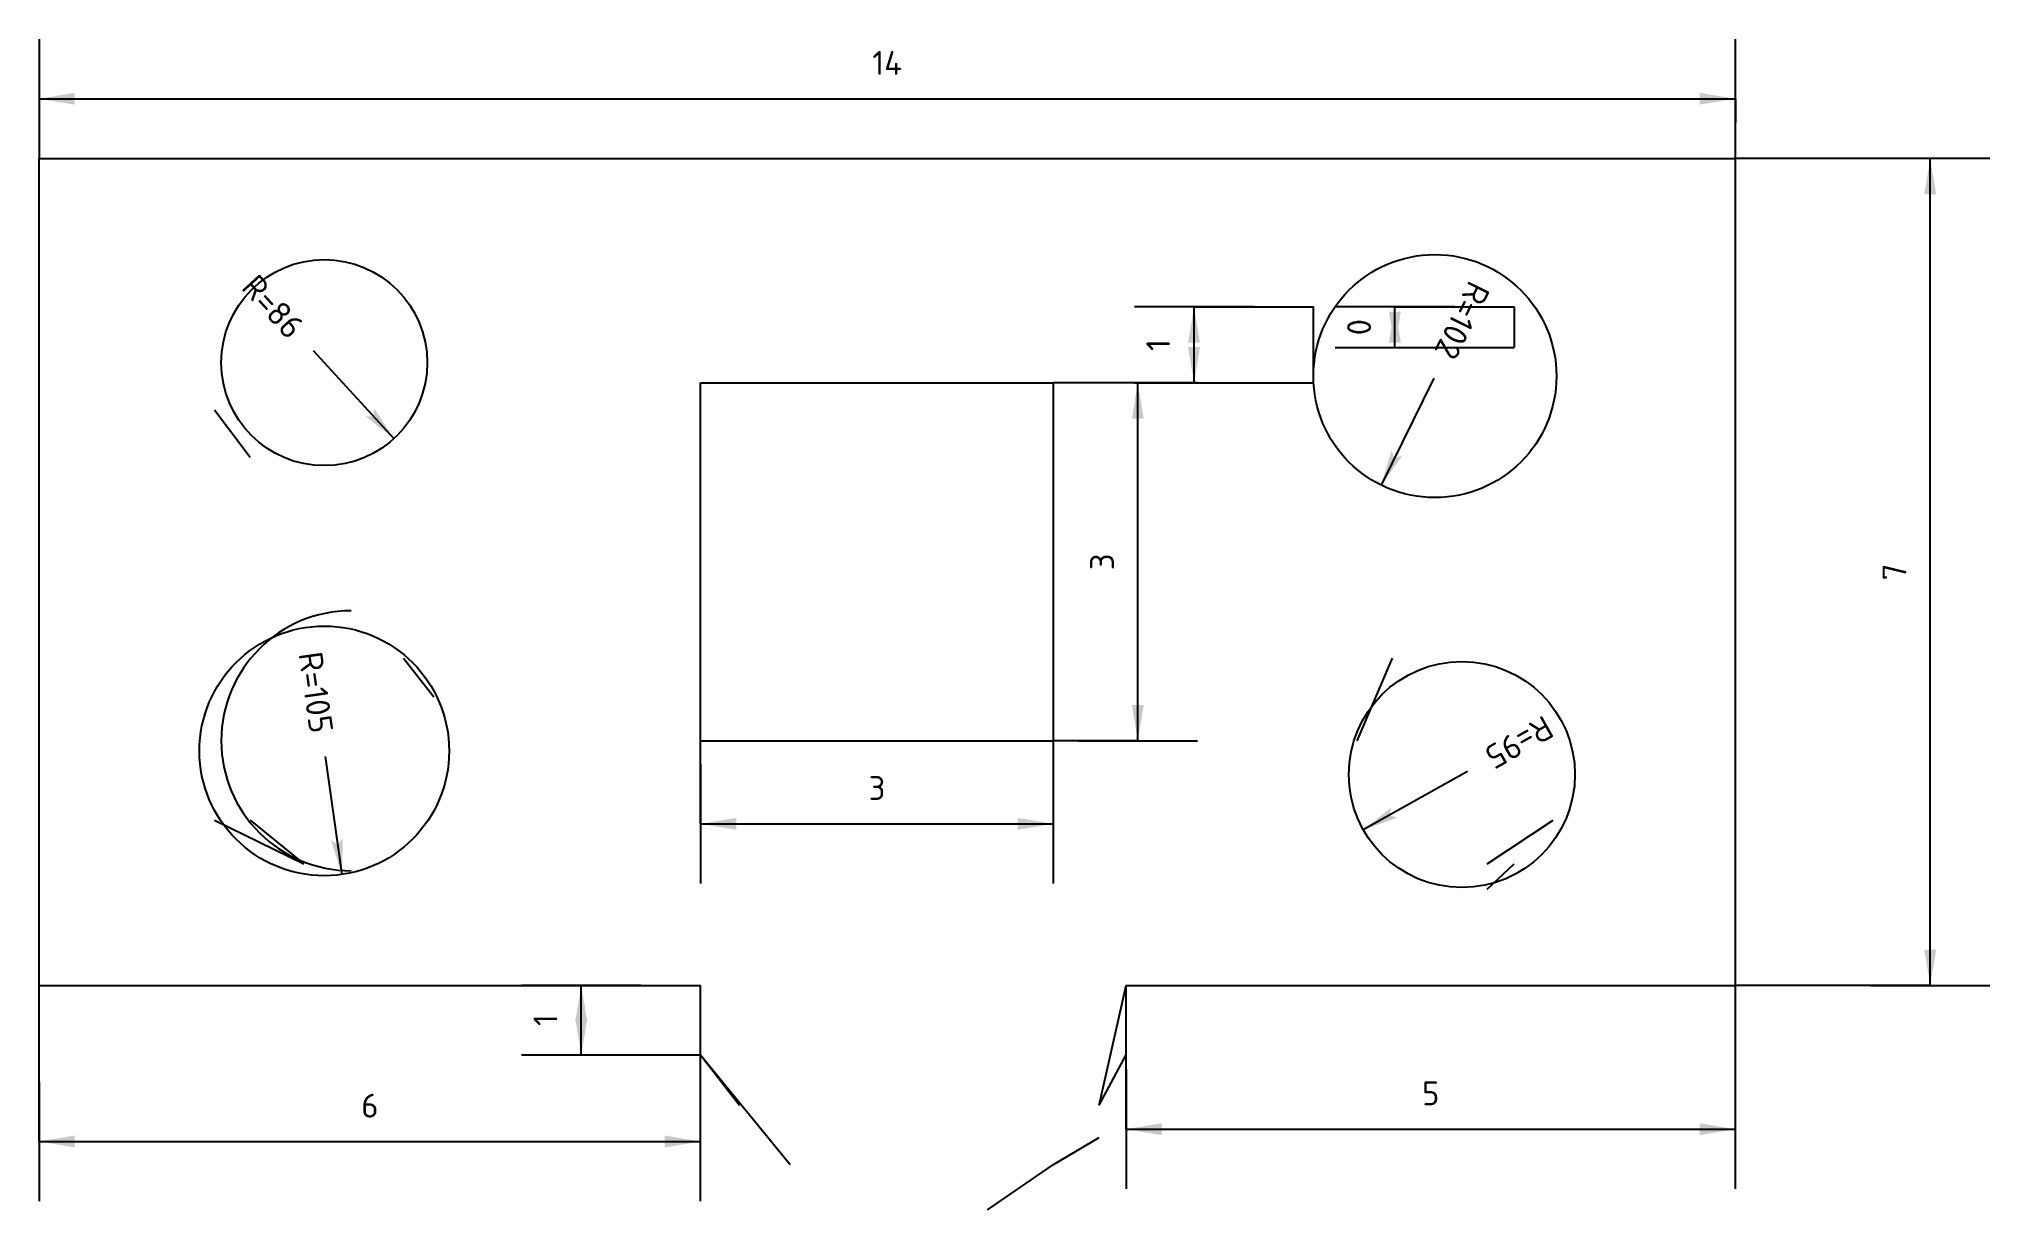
# Model space of a CAD drawing. Extents: x 0 to 16.3, y 0 to 9.8.
import ezdxf
from ezdxf.enums import TextEntityAlignment as Align

# ---------------------------------------------------------------- set-up
doc = ezdxf.new("R2010")
doc.units = 0
doc.layers.add('DIMENSIONS', color=1, linetype='CONTINUOUS')
doc.styles.add('ISOCPEUR', font='isocpeur.ttf')

msp = doc.modelspace()

# ---------------------------------------------------------------- texts
at = {"layer": 'DIMENSIONS', "color": 7, "style": 'ISOCPEUR'}
for s, p in [('14', (7.106, 9.61)), ('14', (7.106, 9.61)), ('14', (7.106, 9.61)), ('14', (7.106, 9.61)), ('14', (7.106, 9.61)), ('14', (7.106, 9.61)), ('14', (7.106, 9.61)), ('14', (7.106, 9.61)), ('14', (7.106, 9.61)), ('14', (7.106, 9.61)), ('14', (7.106, 9.61)), ('14', (7.106, 9.61)), ('14', (7.106, 9.61)), ('14', (7.106, 9.61)), ('14', (7.106, 9.61)), ('14', (7.106, 9.61)), ('14', (7.106, 9.61)), ('14', (7.106, 9.61)), ('14', (7.106, 9.61)), ('14', (7.106, 9.61)), ('14', (7.106, 9.61)), ('14', (7.106, 9.61)), ('14', (7.106, 9.61)), ('14', (7.106, 9.61)), ('14', (7.106, 9.61)), ('14', (7.106, 9.61)), ('14', (7.106, 9.61)), ('14', (7.106, 9.61)), ('14', (7.106, 9.61)), ('14', (7.106, 9.61)), ('14', (7.106, 9.61)), ('14', (7.106, 9.61)), ('14', (7.106, 9.61)), ('14', (7.106, 9.61)), ('14', (7.106, 9.61)), ('14', (7.106, 9.61)), ('14', (7.106, 9.61)), ('14', (7.106, 9.61)), ('3', (7.021, 3.535)), ('3', (7.021, 3.535)), ('3', (7.021, 3.535)), ('3', (7.021, 3.535)), ('3', (7.021, 3.535)), ('3', (7.021, 3.535)), ('3', (7.021, 3.535)), ('3', (7.021, 3.535)), ('3', (7.021, 3.535)), ('3', (7.021, 3.535)), ('3', (7.021, 3.535)), ('3', (7.021, 3.535)), ('3', (7.021, 3.535)), ('3', (7.021, 3.535)), ('3', (7.021, 3.535)), ('3', (7.021, 3.535)), ('3', (7.021, 3.535)), ('3', (7.021, 3.535)), ('3', (7.021, 3.535)), ('3', (7.021, 3.535)), ('3', (7.021, 3.535)), ('3', (7.021, 3.535)), ('3', (7.021, 3.535)), ('3', (7.021, 3.535)), ('3', (7.021, 3.535)), ('3', (7.021, 3.535)), ('3', (7.021, 3.535)), ('3', (7.021, 3.535)), ('3', (7.021, 3.535)), ('3', (7.021, 3.535)), ('3', (7.021, 3.535)), ('3', (7.021, 3.535)), ('3', (7.021, 3.535)), ('3', (7.021, 3.535)), ('3', (7.021, 3.535)), ('3', (7.021, 3.535)), ('3', (7.021, 3.535)), ('3', (7.021, 3.535)), ('3', (7.021, 3.535)), ('3', (7.021, 3.535)), ('3', (7.021, 3.535)), ('5', (11.66, 0.977)), ('5', (11.66, 0.977)), ('5', (11.66, 0.977)), ('5', (11.66, 0.977)), ('5', (11.66, 0.977)), ('5', (11.66, 0.977)), ('5', (11.66, 0.977)), ('5', (11.66, 0.977)), ('5', (11.66, 0.977)), ('5', (11.66, 0.977)), ('5', (11.66, 0.977)), ('5', (11.66, 0.977)), ('5', (11.66, 0.977)), ('5', (11.66, 0.977)), ('5', (11.66, 0.977)), ('5', (11.66, 0.977)), ('5', (11.66, 0.977)), ('5', (11.66, 0.977)), ('5', (11.66, 0.977)), ('5', (11.66, 0.977)), ('5', (11.66, 0.977)), ('5', (11.66, 0.977)), ('5', (11.66, 0.977)), ('5', (11.66, 0.977)), ('5', (11.66, 0.977)), ('5', (11.66, 0.977)), ('5', (11.66, 0.977)), ('5', (11.66, 0.977)), ('5', (11.66, 0.977)), ('5', (11.66, 0.977)), ('5', (11.66, 0.977)), ('5', (11.66, 0.977)), ('5', (11.66, 0.977)), ('5', (11.66, 0.977)), ('5', (11.66, 0.977)), ('5', (11.66, 0.977)), ('5', (11.66, 0.977)), ('5', (11.66, 0.977)), ('5', (11.66, 0.977)), ('5', (11.66, 0.977)), ('6', (2.772, 0.874)), ('6', (2.772, 0.874)), ('6', (2.772, 0.874)), ('6', (2.772, 0.874)), ('6', (2.772, 0.874)), ('6', (2.772, 0.874)), ('6', (2.772, 0.874)), ('6', (2.772, 0.874)), ('6', (2.772, 0.874)), ('6', (2.772, 0.874)), ('6', (2.772, 0.874)), ('6', (2.772, 0.874)), ('6', (2.772, 0.874)), ('6', (2.772, 0.874)), ('6', (2.772, 0.874)), ('6', (2.772, 0.874)), ('6', (2.772, 0.874)), ('6', (2.772, 0.874)), ('6', (2.772, 0.874)), ('6', (2.772, 0.874)), ('6', (2.772, 0.874)), ('6', (2.772, 0.874)), ('6', (2.772, 0.874)), ('6', (2.772, 0.874)), ('6', (2.772, 0.874)), ('6', (2.772, 0.874)), ('6', (2.772, 0.874)), ('6', (2.772, 0.874)), ('6', (2.772, 0.874)), ('6', (2.772, 0.874)), ('6', (2.772, 0.874)), ('6', (2.772, 0.874)), ('6', (2.772, 0.874)), ('6', (2.772, 0.874)), ('6', (2.772, 0.874)), ('6', (2.772, 0.874)), ('6', (2.772, 0.874)), ('6', (2.772, 0.874)), ('6', (2.772, 0.874))]:
    msp.add_text(s, height=0.2, dxfattribs=at).set_placement(p, align=Align.MIDDLE_CENTER)
for s, rotation, p in [('R=86', -47.5099, (2.162, 7.348)), ('R=86', -47.5099, (2.162, 7.348)), ('R=86', -47.5099, (2.162, 7.348)), ('R=86', -47.5099, (2.162, 7.348)), ('R=86', -47.5099, (2.162, 7.348)), ('R=102', -116.2648, (11.775, 7.149)), ('R=102', -116.2648, (11.775, 7.149)), ('R=102', -116.2648, (11.775, 7.149)), ('R=105', -81.8873, (2.368, 3.998)), ('R=105', -81.8873, (2.368, 3.998)), ('R=105', -81.8873, (2.368, 3.998)), ('R=105', -81.8873, (2.368, 3.998)), ('R=95', -150.6423, (12.141, 3.772)), ('R=95', -150.6423, (12.141, 3.772))]:
    msp.add_text(s, height=0.2, rotation=rotation, dxfattribs=at).set_placement(p, align=Align.MIDDLE_RIGHT)
for s, p in [('0', (11.06, 7.396)), ('0', (11.06, 7.396)), ('0', (11.06, 7.396)), ('0', (11.06, 7.396)), ('0', (11.06, 7.396)), ('0', (11.06, 7.396)), ('0', (11.06, 7.396)), ('0', (11.06, 7.396)), ('0', (11.06, 7.396)), ('0', (11.06, 7.396)), ('0', (11.06, 7.396)), ('0', (11.06, 7.396)), ('0', (11.06, 7.396)), ('0', (11.06, 7.396)), ('0', (11.06, 7.396)), ('0', (11.06, 7.396)), ('0', (11.06, 7.396)), ('0', (11.06, 7.396)), ('0', (11.06, 7.396)), ('0', (11.06, 7.396)), ('0', (11.06, 7.396)), ('0', (11.06, 7.396)), ('0', (11.06, 7.396)), ('0', (11.06, 7.396)), ('0', (11.06, 7.396)), ('0', (11.06, 7.396)), ('0', (11.06, 7.396)), ('0', (11.06, 7.396)), ('0', (11.06, 7.396)), ('0', (11.06, 7.396)), ('0', (11.06, 7.396)), ('0', (11.06, 7.396)), ('0', (11.06, 7.396)), ('0', (11.06, 7.396)), ('0', (11.06, 7.396)), ('0', (11.06, 7.396)), ('0', (11.06, 7.396)), ('1', (9.377, 7.247)), ('1', (9.377, 7.247)), ('1', (9.377, 7.247)), ('1', (9.377, 7.247)), ('1', (9.377, 7.247)), ('1', (9.377, 7.247)), ('1', (9.377, 7.247)), ('1', (9.377, 7.247)), ('1', (9.377, 7.247)), ('1', (9.377, 7.247)), ('1', (9.377, 7.247)), ('1', (9.377, 7.247)), ('1', (9.377, 7.247)), ('1', (9.377, 7.247)), ('1', (9.377, 7.247)), ('1', (9.377, 7.247)), ('1', (9.377, 7.247)), ('1', (9.377, 7.247)), ('1', (9.377, 7.247)), ('1', (9.377, 7.247)), ('1', (9.377, 7.247)), ('1', (9.377, 7.247)), ('1', (9.377, 7.247)), ('1', (9.377, 7.247)), ('1', (9.377, 7.247)), ('1', (9.377, 7.247)), ('1', (9.377, 7.247)), ('1', (9.377, 7.247)), ('1', (9.377, 7.247)), ('1', (9.377, 7.247)), ('1', (9.377, 7.247)), ('1', (9.377, 7.247)), ('1', (9.377, 7.247)), ('1', (9.377, 7.247)), ('1', (9.377, 7.247)), ('3', (8.906, 5.43)), ('3', (8.906, 5.43)), ('3', (8.906, 5.43)), ('3', (8.906, 5.43)), ('3', (8.906, 5.43)), ('3', (8.906, 5.43)), ('3', (8.906, 5.43)), ('3', (8.906, 5.43)), ('3', (8.906, 5.43)), ('3', (8.906, 5.43)), ('3', (8.906, 5.43)), ('3', (8.906, 5.43)), ('3', (8.906, 5.43)), ('3', (8.906, 5.43)), ('3', (8.906, 5.43)), ('3', (8.906, 5.43)), ('3', (8.906, 5.43)), ('3', (8.906, 5.43)), ('3', (8.906, 5.43)), ('3', (8.906, 5.43)), ('3', (8.906, 5.43)), ('3', (8.906, 5.43)), ('3', (8.906, 5.43)), ('3', (8.906, 5.43)), ('3', (8.906, 5.43)), ('3', (8.906, 5.43)), ('3', (8.906, 5.43)), ('3', (8.906, 5.43)), ('3', (8.906, 5.43)), ('3', (8.906, 5.43)), ('3', (8.906, 5.43)), ('3', (8.906, 5.43)), ('3', (8.906, 5.43)), ('7', (15.545, 5.345)), ('7', (15.545, 5.345)), ('7', (15.545, 5.345)), ('7', (15.545, 5.345)), ('7', (15.545, 5.345)), ('7', (15.545, 5.345)), ('7', (15.545, 5.345)), ('7', (15.545, 5.345)), ('7', (15.545, 5.345)), ('7', (15.545, 5.345)), ('7', (15.545, 5.345)), ('7', (15.545, 5.345)), ('7', (15.545, 5.345)), ('7', (15.545, 5.345)), ('7', (15.545, 5.345)), ('7', (15.545, 5.345)), ('7', (15.545, 5.345)), ('7', (15.545, 5.345)), ('7', (15.545, 5.345)), ('7', (15.545, 5.345)), ('7', (15.545, 5.345)), ('7', (15.545, 5.345)), ('7', (15.545, 5.345)), ('7', (15.545, 5.345)), ('7', (15.545, 5.345)), ('7', (15.545, 5.345)), ('7', (15.545, 5.345)), ('7', (15.545, 5.345)), ('7', (15.545, 5.345)), ('7', (15.545, 5.345)), ('7', (15.545, 5.345)), ('7', (15.545, 5.345)), ('1', (4.243, 1.591)), ('1', (4.243, 1.591)), ('1', (4.243, 1.591)), ('1', (4.243, 1.591)), ('1', (4.243, 1.591)), ('1', (4.243, 1.591)), ('1', (4.243, 1.591)), ('1', (4.243, 1.591)), ('1', (4.243, 1.591)), ('1', (4.243, 1.591)), ('1', (4.243, 1.591)), ('1', (4.243, 1.591)), ('1', (4.243, 1.591)), ('1', (4.243, 1.591)), ('1', (4.243, 1.591)), ('1', (4.243, 1.591)), ('1', (4.243, 1.591)), ('1', (4.243, 1.591)), ('1', (4.243, 1.591)), ('1', (4.243, 1.591)), ('1', (4.243, 1.591)), ('1', (4.243, 1.591)), ('1', (4.243, 1.591)), ('1', (4.243, 1.591)), ('1', (4.243, 1.591)), ('1', (4.243, 1.591)), ('1', (4.243, 1.591)), ('1', (4.243, 1.591)), ('1', (4.243, 1.591)), ('1', (4.243, 1.591)), ('1', (4.243, 1.591)), ('1', (4.243, 1.591)), ('1', (4.243, 1.591)), ('1', (4.243, 1.591)), ('1', (4.243, 1.591)), ('1', (4.243, 1.591))]:
    msp.add_text(s, height=0.2, rotation=90, dxfattribs=at).set_placement(p, align=Align.MIDDLE_CENTER)

# ---------------------------------------------------------------- blocks, each defined once
blk = doc.blocks.new('DIMTICK_ARROW')
at = {"color": 5}
blk.add_line((0, 0.5), (0, -0.5), dxfattribs=at)
at = {"color": 7}
blk.add_solid([(0, 0), (0.3, 0.05), (0.3, -0.05)], dxfattribs=at)
blk = doc.blocks.new('DIMTICK_RADIUS')
at = {"color": 7}
blk.add_solid([(0, 0), (0.3, 0.05), (0.3, -0.05), (0.25, 0)], dxfattribs=at)

# ---------------------------------------------------------------- linework, layer by layer
at = {"color": 3}
for p, q in [((0, 8.81), (14.212, 8.81)), ((0, 1.881), (0, 8.81)), ((0, 1.881), (0, 8.81)), ((0, 8.81), (14.212, 8.81)), ((14.212, 1.881), (14.212, 8.81)), ((14.212, 1.881), (14.212, 8.81)), ((10.677, 6.929), (10.677, 7.566)), ((10.677, 6.929), (10.677, 7.566)), ((12.36, 7.566), (12.36, 7.226)), ((12.36, 7.566), (12.36, 7.226)), ((5.543, 6.929), (8.499, 6.929)), ((5.543, 3.931), (5.543, 6.929)), ((5.543, 3.931), (5.543, 6.929)), ((5.543, 6.929), (8.499, 6.929)), ((8.499, 3.931), (8.499, 6.929)), ((8.499, 3.931), (8.499, 6.929)), ((1.471, 6.703), (1.768, 6.307)), ((3.055, 4.624), (3.309, 4.299)), ((11.044, 3.931), (11.341, 4.624)), ((5.543, 3.931), (8.499, 3.931)), ((5.543, 3.931), (8.499, 3.931)), ((1.471, 3.267), (2.22, 2.899)), ((1.768, 3.267), (2.22, 2.899)), ((12.133, 2.899), (12.685, 3.267)), ((12.133, 2.687), (12.36, 2.899)), ((0, 1.881), (5.543, 1.881)), ((0, 1.881), (5.543, 1.881)), ((5.543, 1.301), (5.543, 1.881)), ((5.543, 1.301), (5.543, 1.881)), ((8.881, 0.877), (9.107, 1.881)), ((9.107, 1.881), (14.212, 1.881)), ((9.107, 1.881), (14.212, 1.881)), ((5.543, 1.301), (6.293, 0.382)), ((5.543, 1.301), (5.869, 0.877)), ((8.881, 0.877), (9.107, 1.301)), ((8.499, 0.382), (8.881, 0.608)), ((7.947, 0), (8.499, 0.382))]:
    msp.add_line(p, q, dxfattribs=at)
for centre, radius in [((2.39, 7.099), 0.863), ((11.695, 6.986), 1.018), ((2.39, 3.846), 1.046), ((11.921, 3.648), 0.947)]:
    msp.add_circle(centre, radius, dxfattribs=at)
msp.add_arc((2.616, 3.931), 1.089, 90, 270, dxfattribs=at)
at = {"layer": 'DIMENSIONS', "color": 7}
for p, q in [((0, 9.31), (14.212, 9.31)), ((0, 9.31), (14.212, 9.31)), ((0, 9.31), (14.212, 9.31)), ((0, 9.31), (14.212, 9.31)), ((0, 9.31), (14.212, 9.31)), ((0, 9.31), (14.212, 9.31)), ((0, 9.31), (14.212, 9.31)), ((0, 9.31), (14.212, 9.31)), ((0, 9.31), (14.212, 9.31)), ((0, 9.31), (14.212, 9.31)), ((0, 9.31), (14.212, 9.31)), ((0, 9.31), (14.212, 9.31)), ((0, 9.31), (14.212, 9.31)), ((0, 9.31), (14.212, 9.31)), ((0, 9.31), (14.212, 9.31)), ((0, 9.31), (14.212, 9.31)), ((0, 9.31), (14.212, 9.31)), ((0, 9.31), (14.212, 9.31)), ((0, 9.31), (14.212, 9.31)), ((0, 9.31), (14.212, 9.31)), ((0, 9.31), (14.212, 9.31)), ((0, 9.31), (14.212, 9.31)), ((0, 9.31), (14.212, 9.31)), ((0, 9.31), (14.212, 9.31)), ((0, 9.31), (14.212, 9.31)), ((0, 9.31), (14.212, 9.31)), ((0, 9.31), (14.212, 9.31)), ((0, 9.31), (14.212, 9.31)), ((0, 9.31), (14.212, 9.31)), ((0, 9.31), (14.212, 9.31)), ((0, 9.31), (14.212, 9.31)), ((0, 9.31), (14.212, 9.31)), ((0, 9.31), (14.212, 9.31)), ((0, 9.31), (14.212, 9.31)), ((0, 9.31), (14.212, 9.31)), ((0, 9.31), (14.212, 9.31)), ((0, 9.31), (14.212, 9.31)), ((0, 9.31), (14.212, 9.31)), ((15.845, 1.881), (15.845, 8.81)), ((15.845, 1.881), (15.845, 8.81)), ((15.845, 1.881), (15.845, 8.81)), ((15.845, 1.881), (15.845, 8.81)), ((15.845, 1.881), (15.845, 8.81)), ((15.845, 1.881), (15.845, 8.81)), ((15.845, 1.881), (15.845, 8.81)), ((15.845, 1.881), (15.845, 8.81)), ((15.845, 1.881), (15.845, 8.81)), ((15.845, 1.881), (15.845, 8.81)), ((15.845, 1.881), (15.845, 8.81)), ((15.845, 1.881), (15.845, 8.81)), ((15.845, 1.881), (15.845, 8.81)), ((15.845, 1.881), (15.845, 8.81)), ((15.845, 1.881), (15.845, 8.81)), ((15.845, 1.881), (15.845, 8.81)), ((15.845, 1.881), (15.845, 8.81)), ((15.845, 1.881), (15.845, 8.81)), ((15.845, 1.881), (15.845, 8.81)), ((15.845, 1.881), (15.845, 8.81)), ((15.845, 1.881), (15.845, 8.81)), ((15.845, 1.881), (15.845, 8.81)), ((15.845, 1.881), (15.845, 8.81)), ((15.845, 1.881), (15.845, 8.81)), ((15.845, 1.881), (15.845, 8.81)), ((15.845, 1.881), (15.845, 8.81)), ((15.845, 1.881), (15.845, 8.81)), ((15.845, 1.881), (15.845, 8.81)), ((15.845, 1.881), (15.845, 8.81)), ((15.845, 1.881), (15.845, 8.81)), ((15.845, 1.881), (15.845, 8.81)), ((15.845, 1.881), (15.845, 8.81)), ((9.677, 6.929), (9.677, 7.566)), ((9.677, 6.929), (9.677, 7.566)), ((9.677, 6.929), (9.677, 7.566)), ((9.677, 6.929), (9.677, 7.566)), ((9.677, 6.929), (9.677, 7.566)), ((9.677, 6.929), (9.677, 7.566)), ((9.677, 6.929), (9.677, 7.566)), ((9.677, 6.929), (9.677, 7.566)), ((9.677, 6.929), (9.677, 7.566)), ((9.677, 6.929), (9.677, 7.566)), ((9.677, 6.929), (9.677, 7.566)), ((9.677, 6.929), (9.677, 7.566)), ((9.677, 6.929), (9.677, 7.566)), ((9.677, 6.929), (9.677, 7.566)), ((9.677, 6.929), (9.677, 7.566)), ((9.677, 6.929), (9.677, 7.566)), ((9.677, 6.929), (9.677, 7.566)), ((9.677, 6.929), (9.677, 7.566)), ((9.677, 6.929), (9.677, 7.566)), ((9.677, 6.929), (9.677, 7.566)), ((9.677, 6.929), (9.677, 7.566)), ((9.677, 6.929), (9.677, 7.566)), ((9.677, 6.929), (9.677, 7.566)), ((9.677, 6.929), (9.677, 7.566)), ((9.677, 6.929), (9.677, 7.566)), ((9.677, 6.929), (9.677, 7.566)), ((9.677, 6.929), (9.677, 7.566)), ((9.677, 6.929), (9.677, 7.566)), ((9.677, 6.929), (9.677, 7.566)), ((9.677, 6.929), (9.677, 7.566)), ((9.677, 6.929), (9.677, 7.566)), ((9.677, 6.929), (9.677, 7.566)), ((9.677, 6.929), (9.677, 7.566)), ((9.677, 6.929), (9.677, 7.566)), ((9.677, 6.929), (9.677, 7.566)), ((11.36, 7.226), (11.36, 7.566)), ((11.36, 7.226), (11.36, 7.566)), ((11.36, 7.226), (11.36, 7.566)), ((11.36, 7.226), (11.36, 7.566)), ((11.36, 7.226), (11.36, 7.566)), ((11.36, 7.226), (11.36, 7.566)), ((11.36, 7.226), (11.36, 7.566)), ((11.36, 7.226), (11.36, 7.566)), ((11.36, 7.226), (11.36, 7.566)), ((11.36, 7.226), (11.36, 7.566)), ((11.36, 7.226), (11.36, 7.566)), ((11.36, 7.226), (11.36, 7.566)), ((11.36, 7.226), (11.36, 7.566)), ((11.36, 7.226), (11.36, 7.566)), ((11.36, 7.226), (11.36, 7.566)), ((11.36, 7.226), (11.36, 7.566)), ((11.36, 7.226), (11.36, 7.566)), ((11.36, 7.226), (11.36, 7.566)), ((11.36, 7.226), (11.36, 7.566)), ((11.36, 7.226), (11.36, 7.566)), ((11.36, 7.226), (11.36, 7.566)), ((11.36, 7.226), (11.36, 7.566)), ((11.36, 7.226), (11.36, 7.566)), ((11.36, 7.226), (11.36, 7.566)), ((11.36, 7.226), (11.36, 7.566)), ((11.36, 7.226), (11.36, 7.566)), ((11.36, 7.226), (11.36, 7.566)), ((11.36, 7.226), (11.36, 7.566)), ((11.36, 7.226), (11.36, 7.566)), ((11.36, 7.226), (11.36, 7.566)), ((11.36, 7.226), (11.36, 7.566)), ((11.36, 7.226), (11.36, 7.566)), ((11.36, 7.226), (11.36, 7.566)), ((11.36, 7.226), (11.36, 7.566)), ((11.36, 7.226), (11.36, 7.566)), ((11.36, 7.226), (11.36, 7.566)), ((11.36, 7.226), (11.36, 7.566)), ((2.297, 7.2), (2.973, 6.463)), ((2.297, 7.2), (2.973, 6.463)), ((2.297, 7.2), (2.973, 6.463)), ((2.297, 7.2), (2.973, 6.463)), ((2.297, 7.2), (2.973, 6.463)), ((9.206, 3.931), (9.206, 6.929)), ((9.206, 3.931), (9.206, 6.929)), ((9.206, 3.931), (9.206, 6.929)), ((9.206, 3.931), (9.206, 6.929)), ((9.206, 3.931), (9.206, 6.929)), ((9.206, 3.931), (9.206, 6.929)), ((9.206, 3.931), (9.206, 6.929)), ((9.206, 3.931), (9.206, 6.929)), ((9.206, 3.931), (9.206, 6.929)), ((9.206, 3.931), (9.206, 6.929)), ((9.206, 3.931), (9.206, 6.929)), ((9.206, 3.931), (9.206, 6.929)), ((9.206, 3.931), (9.206, 6.929)), ((9.206, 3.931), (9.206, 6.929)), ((9.206, 3.931), (9.206, 6.929)), ((9.206, 3.931), (9.206, 6.929)), ((9.206, 3.931), (9.206, 6.929)), ((9.206, 3.931), (9.206, 6.929)), ((9.206, 3.931), (9.206, 6.929)), ((9.206, 3.931), (9.206, 6.929)), ((9.206, 3.931), (9.206, 6.929)), ((9.206, 3.931), (9.206, 6.929)), ((9.206, 3.931), (9.206, 6.929)), ((9.206, 3.931), (9.206, 6.929)), ((9.206, 3.931), (9.206, 6.929)), ((9.206, 3.931), (9.206, 6.929)), ((9.206, 3.931), (9.206, 6.929)), ((9.206, 3.931), (9.206, 6.929)), ((9.206, 3.931), (9.206, 6.929)), ((9.206, 3.931), (9.206, 6.929)), ((9.206, 3.931), (9.206, 6.929)), ((9.206, 3.931), (9.206, 6.929)), ((9.206, 3.931), (9.206, 6.929)), ((11.687, 6.97), (11.244, 6.073)), ((11.687, 6.97), (11.244, 6.073)), ((11.687, 6.97), (11.244, 6.073)), ((2.396, 3.8), (2.538, 2.81)), ((2.396, 3.8), (2.538, 2.81)), ((2.396, 3.8), (2.538, 2.81)), ((2.396, 3.8), (2.538, 2.81)), ((11.967, 3.674), (11.095, 3.184)), ((11.967, 3.674), (11.095, 3.184)), ((5.543, 3.235), (8.499, 3.235)), ((5.543, 3.235), (8.499, 3.235)), ((5.543, 3.235), (8.499, 3.235)), ((5.543, 3.235), (8.499, 3.235)), ((5.543, 3.235), (8.499, 3.235)), ((5.543, 3.235), (8.499, 3.235)), ((5.543, 3.235), (8.499, 3.235)), ((5.543, 3.235), (8.499, 3.235)), ((5.543, 3.235), (8.499, 3.235)), ((5.543, 3.235), (8.499, 3.235)), ((5.543, 3.235), (8.499, 3.235)), ((5.543, 3.235), (8.499, 3.235)), ((5.543, 3.235), (8.499, 3.235)), ((5.543, 3.235), (8.499, 3.235)), ((5.543, 3.235), (8.499, 3.235)), ((5.543, 3.235), (8.499, 3.235)), ((5.543, 3.235), (8.499, 3.235)), ((5.543, 3.235), (8.499, 3.235)), ((5.543, 3.235), (8.499, 3.235)), ((5.543, 3.235), (8.499, 3.235)), ((5.543, 3.235), (8.499, 3.235)), ((5.543, 3.235), (8.499, 3.235)), ((5.543, 3.235), (8.499, 3.235)), ((5.543, 3.235), (8.499, 3.235)), ((5.543, 3.235), (8.499, 3.235)), ((5.543, 3.235), (8.499, 3.235)), ((5.543, 3.235), (8.499, 3.235)), ((5.543, 3.235), (8.499, 3.235)), ((5.543, 3.235), (8.499, 3.235)), ((5.543, 3.235), (8.499, 3.235)), ((5.543, 3.235), (8.499, 3.235)), ((5.543, 3.235), (8.499, 3.235)), ((5.543, 3.235), (8.499, 3.235)), ((5.543, 3.235), (8.499, 3.235)), ((5.543, 3.235), (8.499, 3.235)), ((5.543, 3.235), (8.499, 3.235)), ((5.543, 3.235), (8.499, 3.235)), ((5.543, 3.235), (8.499, 3.235)), ((5.543, 3.235), (8.499, 3.235)), ((5.543, 3.235), (8.499, 3.235)), ((5.543, 3.235), (8.499, 3.235)), ((4.543, 1.301), (4.543, 1.881)), ((4.543, 1.301), (4.543, 1.881)), ((4.543, 1.301), (4.543, 1.881)), ((4.543, 1.301), (4.543, 1.881)), ((4.543, 1.301), (4.543, 1.881)), ((4.543, 1.301), (4.543, 1.881)), ((4.543, 1.301), (4.543, 1.881)), ((4.543, 1.301), (4.543, 1.881)), ((4.543, 1.301), (4.543, 1.881)), ((4.543, 1.301), (4.543, 1.881)), ((4.543, 1.301), (4.543, 1.881)), ((4.543, 1.301), (4.543, 1.881)), ((4.543, 1.301), (4.543, 1.881)), ((4.543, 1.301), (4.543, 1.881)), ((4.543, 1.301), (4.543, 1.881)), ((4.543, 1.301), (4.543, 1.881)), ((4.543, 1.301), (4.543, 1.881)), ((4.543, 1.301), (4.543, 1.881)), ((4.543, 1.301), (4.543, 1.881)), ((4.543, 1.301), (4.543, 1.881)), ((4.543, 1.301), (4.543, 1.881)), ((4.543, 1.301), (4.543, 1.881)), ((4.543, 1.301), (4.543, 1.881)), ((4.543, 1.301), (4.543, 1.881)), ((4.543, 1.301), (4.543, 1.881)), ((4.543, 1.301), (4.543, 1.881)), ((4.543, 1.301), (4.543, 1.881)), ((4.543, 1.301), (4.543, 1.881)), ((4.543, 1.301), (4.543, 1.881)), ((4.543, 1.301), (4.543, 1.881)), ((4.543, 1.301), (4.543, 1.881)), ((4.543, 1.301), (4.543, 1.881)), ((4.543, 1.301), (4.543, 1.881)), ((4.543, 1.301), (4.543, 1.881)), ((4.543, 1.301), (4.543, 1.881)), ((4.543, 1.301), (4.543, 1.881)), ((9.107, 0.677), (14.212, 0.677)), ((9.107, 0.677), (14.212, 0.677)), ((9.107, 0.677), (14.212, 0.677)), ((9.107, 0.677), (14.212, 0.677)), ((9.107, 0.677), (14.212, 0.677)), ((9.107, 0.677), (14.212, 0.677)), ((9.107, 0.677), (14.212, 0.677)), ((9.107, 0.677), (14.212, 0.677)), ((9.107, 0.677), (14.212, 0.677)), ((9.107, 0.677), (14.212, 0.677)), ((9.107, 0.677), (14.212, 0.677)), ((9.107, 0.677), (14.212, 0.677)), ((9.107, 0.677), (14.212, 0.677)), ((9.107, 0.677), (14.212, 0.677)), ((9.107, 0.677), (14.212, 0.677)), ((9.107, 0.677), (14.212, 0.677)), ((9.107, 0.677), (14.212, 0.677)), ((9.107, 0.677), (14.212, 0.677)), ((9.107, 0.677), (14.212, 0.677)), ((9.107, 0.677), (14.212, 0.677)), ((9.107, 0.677), (14.212, 0.677)), ((9.107, 0.677), (14.212, 0.677)), ((9.107, 0.677), (14.212, 0.677)), ((9.107, 0.677), (14.212, 0.677)), ((9.107, 0.677), (14.212, 0.677)), ((9.107, 0.677), (14.212, 0.677)), ((9.107, 0.677), (14.212, 0.677)), ((9.107, 0.677), (14.212, 0.677)), ((9.107, 0.677), (14.212, 0.677)), ((9.107, 0.677), (14.212, 0.677)), ((9.107, 0.677), (14.212, 0.677)), ((9.107, 0.677), (14.212, 0.677)), ((9.107, 0.677), (14.212, 0.677)), ((9.107, 0.677), (14.212, 0.677)), ((9.107, 0.677), (14.212, 0.677)), ((9.107, 0.677), (14.212, 0.677)), ((9.107, 0.677), (14.212, 0.677)), ((9.107, 0.677), (14.212, 0.677)), ((9.107, 0.677), (14.212, 0.677)), ((9.107, 0.677), (14.212, 0.677)), ((0, 0.574), (5.543, 0.574)), ((0, 0.574), (5.543, 0.574)), ((0, 0.574), (5.543, 0.574)), ((0, 0.574), (5.543, 0.574)), ((0, 0.574), (5.543, 0.574)), ((0, 0.574), (5.543, 0.574)), ((0, 0.574), (5.543, 0.574)), ((0, 0.574), (5.543, 0.574)), ((0, 0.574), (5.543, 0.574)), ((0, 0.574), (5.543, 0.574)), ((0, 0.574), (5.543, 0.574)), ((0, 0.574), (5.543, 0.574)), ((0, 0.574), (5.543, 0.574)), ((0, 0.574), (5.543, 0.574)), ((0, 0.574), (5.543, 0.574)), ((0, 0.574), (5.543, 0.574)), ((0, 0.574), (5.543, 0.574)), ((0, 0.574), (5.543, 0.574)), ((0, 0.574), (5.543, 0.574)), ((0, 0.574), (5.543, 0.574)), ((0, 0.574), (5.543, 0.574)), ((0, 0.574), (5.543, 0.574)), ((0, 0.574), (5.543, 0.574)), ((0, 0.574), (5.543, 0.574)), ((0, 0.574), (5.543, 0.574)), ((0, 0.574), (5.543, 0.574)), ((0, 0.574), (5.543, 0.574)), ((0, 0.574), (5.543, 0.574)), ((0, 0.574), (5.543, 0.574)), ((0, 0.574), (5.543, 0.574)), ((0, 0.574), (5.543, 0.574)), ((0, 0.574), (5.543, 0.574)), ((0, 0.574), (5.543, 0.574)), ((0, 0.574), (5.543, 0.574)), ((0, 0.574), (5.543, 0.574)), ((0, 0.574), (5.543, 0.574)), ((0, 0.574), (5.543, 0.574)), ((0, 0.574), (5.543, 0.574)), ((0, 0.574), (5.543, 0.574))]:
    msp.add_line(p, q, dxfattribs=at)
at = {"layer": 'DIMENSIONS', "color": 5}
for p, q in [((0, 9.31), (0, 9.11)), ((0, 9.31), (0, 9.11)), ((0, 9.31), (0, 9.11)), ((0, 9.31), (0, 9.11)), ((0, 9.31), (0, 9.11)), ((0, 9.31), (0, 9.11)), ((0, 9.31), (0, 9.11)), ((0, 9.31), (0, 9.11)), ((0, 9.31), (0, 9.11)), ((0, 9.31), (0, 9.11)), ((0, 9.31), (0, 9.11)), ((0, 9.31), (0, 9.11)), ((0, 9.31), (0, 9.11)), ((0, 9.31), (0, 9.11)), ((0, 9.31), (0, 9.11)), ((0, 9.31), (0, 9.11)), ((0, 9.31), (0, 9.11)), ((0, 9.31), (0, 9.11)), ((0, 9.31), (0, 9.11)), ((0, 9.31), (0, 9.11)), ((0, 9.31), (0, 9.11)), ((0, 9.31), (0, 9.11)), ((0, 9.31), (0, 9.11)), ((0, 9.31), (0, 9.11)), ((0, 9.31), (0, 9.11)), ((0, 9.31), (0, 9.11)), ((0, 9.31), (0, 9.11)), ((0, 9.31), (0, 9.11)), ((0, 9.31), (0, 9.11)), ((0, 9.31), (0, 9.11)), ((0, 9.31), (0, 9.11)), ((0, 9.31), (0, 9.11)), ((0, 9.31), (0, 9.11)), ((0, 9.31), (0, 9.11)), ((0, 9.31), (0, 9.11)), ((0, 9.31), (0, 9.11)), ((0, 9.31), (0, 9.11)), ((0, 9.31), (0, 9.11)), ((14.212, 9.31), (14.212, 9.11)), ((14.212, 9.31), (14.212, 9.11)), ((14.212, 9.31), (14.212, 9.11)), ((14.212, 9.31), (14.212, 9.11)), ((14.212, 9.31), (14.212, 9.11)), ((14.212, 9.31), (14.212, 9.11)), ((14.212, 9.31), (14.212, 9.11)), ((14.212, 9.31), (14.212, 9.11)), ((14.212, 9.31), (14.212, 9.11)), ((14.212, 9.31), (14.212, 9.11)), ((14.212, 9.31), (14.212, 9.11)), ((14.212, 9.31), (14.212, 9.11)), ((14.212, 9.31), (14.212, 9.11)), ((14.212, 9.31), (14.212, 9.11)), ((14.212, 9.31), (14.212, 9.11)), ((14.212, 9.31), (14.212, 9.11)), ((14.212, 9.31), (14.212, 9.11)), ((14.212, 9.31), (14.212, 9.11)), ((14.212, 9.31), (14.212, 9.11)), ((14.212, 9.31), (14.212, 9.11)), ((14.212, 9.31), (14.212, 9.11)), ((14.212, 9.31), (14.212, 9.11)), ((14.212, 9.31), (14.212, 9.11)), ((14.212, 9.31), (14.212, 9.11)), ((14.212, 9.31), (14.212, 9.11)), ((14.212, 9.31), (14.212, 9.11)), ((14.212, 9.31), (14.212, 9.11)), ((14.212, 9.31), (14.212, 9.11)), ((14.212, 9.31), (14.212, 9.11)), ((14.212, 9.31), (14.212, 9.11)), ((14.212, 9.31), (14.212, 9.11)), ((14.212, 9.31), (14.212, 9.11)), ((14.212, 9.31), (14.212, 9.11)), ((14.212, 9.31), (14.212, 9.11)), ((14.212, 9.31), (14.212, 9.11)), ((14.212, 9.31), (14.212, 9.11)), ((14.212, 9.31), (14.212, 9.11)), ((14.212, 9.31), (14.212, 9.11)), ((15.845, 8.81), (14.212, 8.81)), ((15.845, 8.81), (14.212, 8.81)), ((15.845, 8.81), (14.212, 8.81)), ((15.845, 8.81), (14.212, 8.81)), ((15.845, 8.81), (14.212, 8.81)), ((15.845, 8.81), (14.212, 8.81)), ((15.845, 8.81), (14.212, 8.81)), ((15.845, 8.81), (14.212, 8.81)), ((15.845, 8.81), (14.212, 8.81)), ((15.845, 8.81), (14.212, 8.81)), ((15.845, 8.81), (14.212, 8.81)), ((15.845, 8.81), (14.212, 8.81)), ((15.845, 8.81), (14.212, 8.81)), ((15.845, 8.81), (14.212, 8.81)), ((15.845, 8.81), (14.212, 8.81)), ((15.845, 8.81), (14.212, 8.81)), ((15.845, 8.81), (14.212, 8.81)), ((15.845, 8.81), (14.212, 8.81)), ((15.845, 8.81), (14.212, 8.81)), ((15.845, 8.81), (14.212, 8.81)), ((15.845, 8.81), (14.212, 8.81)), ((15.845, 8.81), (14.212, 8.81)), ((15.845, 8.81), (14.212, 8.81)), ((15.845, 8.81), (14.212, 8.81)), ((15.845, 8.81), (14.212, 8.81)), ((15.845, 8.81), (14.212, 8.81)), ((15.845, 8.81), (14.212, 8.81)), ((15.845, 8.81), (14.212, 8.81)), ((15.845, 8.81), (14.212, 8.81)), ((15.845, 8.81), (14.212, 8.81)), ((15.845, 8.81), (14.212, 8.81)), ((15.845, 8.81), (14.212, 8.81)), ((9.677, 7.566), (10.677, 7.566)), ((9.677, 7.566), (10.677, 7.566)), ((9.677, 7.566), (10.677, 7.566)), ((9.677, 7.566), (10.677, 7.566)), ((9.677, 7.566), (10.677, 7.566)), ((9.677, 7.566), (10.677, 7.566)), ((9.677, 7.566), (10.677, 7.566)), ((9.677, 7.566), (10.677, 7.566)), ((9.677, 7.566), (10.677, 7.566)), ((9.677, 7.566), (10.677, 7.566)), ((9.677, 7.566), (10.677, 7.566)), ((9.677, 7.566), (10.677, 7.566)), ((9.677, 7.566), (10.677, 7.566)), ((9.677, 7.566), (10.677, 7.566)), ((9.677, 7.566), (10.677, 7.566)), ((9.677, 7.566), (10.677, 7.566)), ((9.677, 7.566), (10.677, 7.566)), ((9.677, 7.566), (10.677, 7.566)), ((9.677, 7.566), (10.677, 7.566)), ((9.677, 7.566), (10.677, 7.566)), ((9.677, 7.566), (10.677, 7.566)), ((9.677, 7.566), (10.677, 7.566)), ((9.677, 7.566), (10.677, 7.566)), ((9.677, 7.566), (10.677, 7.566)), ((9.677, 7.566), (10.677, 7.566)), ((9.677, 7.566), (10.677, 7.566)), ((9.677, 7.566), (10.677, 7.566)), ((9.677, 7.566), (10.677, 7.566)), ((9.677, 7.566), (10.677, 7.566)), ((9.677, 7.566), (10.677, 7.566)), ((9.677, 7.566), (10.677, 7.566)), ((9.677, 7.566), (10.677, 7.566)), ((9.677, 7.566), (10.677, 7.566)), ((9.677, 7.566), (10.677, 7.566)), ((9.677, 7.566), (10.677, 7.566)), ((11.36, 7.566), (12.36, 7.566)), ((11.36, 7.566), (12.36, 7.566)), ((11.36, 7.566), (12.36, 7.566)), ((11.36, 7.566), (12.36, 7.566)), ((11.36, 7.566), (12.36, 7.566)), ((11.36, 7.566), (12.36, 7.566)), ((11.36, 7.566), (12.36, 7.566)), ((11.36, 7.566), (12.36, 7.566)), ((11.36, 7.566), (12.36, 7.566)), ((11.36, 7.566), (12.36, 7.566)), ((11.36, 7.566), (12.36, 7.566)), ((11.36, 7.566), (12.36, 7.566)), ((11.36, 7.566), (12.36, 7.566)), ((11.36, 7.566), (12.36, 7.566)), ((11.36, 7.566), (12.36, 7.566)), ((11.36, 7.566), (12.36, 7.566)), ((11.36, 7.566), (12.36, 7.566)), ((11.36, 7.566), (12.36, 7.566)), ((11.36, 7.566), (12.36, 7.566)), ((11.36, 7.566), (12.36, 7.566)), ((11.36, 7.566), (12.36, 7.566)), ((11.36, 7.566), (12.36, 7.566)), ((11.36, 7.566), (12.36, 7.566)), ((11.36, 7.566), (12.36, 7.566)), ((11.36, 7.566), (12.36, 7.566)), ((11.36, 7.566), (12.36, 7.566)), ((11.36, 7.566), (12.36, 7.566)), ((11.36, 7.566), (12.36, 7.566)), ((11.36, 7.566), (12.36, 7.566)), ((11.36, 7.566), (12.36, 7.566)), ((11.36, 7.566), (12.36, 7.566)), ((11.36, 7.566), (12.36, 7.566)), ((11.36, 7.566), (12.36, 7.566)), ((11.36, 7.566), (12.36, 7.566)), ((11.36, 7.566), (12.36, 7.566)), ((11.36, 7.566), (12.36, 7.566)), ((11.36, 7.566), (12.36, 7.566)), ((11.36, 7.226), (12.36, 7.226)), ((11.36, 7.226), (12.36, 7.226)), ((11.36, 7.226), (12.36, 7.226)), ((11.36, 7.226), (12.36, 7.226)), ((11.36, 7.226), (12.36, 7.226)), ((11.36, 7.226), (12.36, 7.226)), ((11.36, 7.226), (12.36, 7.226)), ((11.36, 7.226), (12.36, 7.226)), ((11.36, 7.226), (12.36, 7.226)), ((11.36, 7.226), (12.36, 7.226)), ((11.36, 7.226), (12.36, 7.226)), ((11.36, 7.226), (12.36, 7.226)), ((11.36, 7.226), (12.36, 7.226)), ((11.36, 7.226), (12.36, 7.226)), ((11.36, 7.226), (12.36, 7.226)), ((11.36, 7.226), (12.36, 7.226)), ((11.36, 7.226), (12.36, 7.226)), ((11.36, 7.226), (12.36, 7.226)), ((11.36, 7.226), (12.36, 7.226)), ((11.36, 7.226), (12.36, 7.226)), ((11.36, 7.226), (12.36, 7.226)), ((11.36, 7.226), (12.36, 7.226)), ((11.36, 7.226), (12.36, 7.226)), ((11.36, 7.226), (12.36, 7.226)), ((11.36, 7.226), (12.36, 7.226)), ((11.36, 7.226), (12.36, 7.226)), ((11.36, 7.226), (12.36, 7.226)), ((11.36, 7.226), (12.36, 7.226)), ((11.36, 7.226), (12.36, 7.226)), ((11.36, 7.226), (12.36, 7.226)), ((11.36, 7.226), (12.36, 7.226)), ((11.36, 7.226), (12.36, 7.226)), ((11.36, 7.226), (12.36, 7.226)), ((11.36, 7.226), (12.36, 7.226)), ((11.36, 7.226), (12.36, 7.226)), ((11.36, 7.226), (12.36, 7.226)), ((11.36, 7.226), (12.36, 7.226)), ((9.206, 6.929), (8.499, 6.929)), ((9.206, 6.929), (8.499, 6.929)), ((9.206, 6.929), (8.499, 6.929)), ((9.206, 6.929), (8.499, 6.929)), ((9.206, 6.929), (8.499, 6.929)), ((9.206, 6.929), (8.499, 6.929)), ((9.206, 6.929), (8.499, 6.929)), ((9.206, 6.929), (8.499, 6.929)), ((9.206, 6.929), (8.499, 6.929)), ((9.206, 6.929), (8.499, 6.929)), ((9.206, 6.929), (8.499, 6.929)), ((9.206, 6.929), (8.499, 6.929)), ((9.206, 6.929), (8.499, 6.929)), ((9.206, 6.929), (8.499, 6.929)), ((9.206, 6.929), (8.499, 6.929)), ((9.206, 6.929), (8.499, 6.929)), ((9.206, 6.929), (8.499, 6.929)), ((9.206, 6.929), (8.499, 6.929)), ((9.206, 6.929), (8.499, 6.929)), ((9.206, 6.929), (8.499, 6.929)), ((9.206, 6.929), (8.499, 6.929)), ((9.206, 6.929), (8.499, 6.929)), ((9.206, 6.929), (8.499, 6.929)), ((9.206, 6.929), (8.499, 6.929)), ((9.206, 6.929), (8.499, 6.929)), ((9.206, 6.929), (8.499, 6.929)), ((9.206, 6.929), (8.499, 6.929)), ((9.206, 6.929), (8.499, 6.929)), ((9.206, 6.929), (8.499, 6.929)), ((9.206, 6.929), (8.499, 6.929)), ((9.206, 6.929), (8.499, 6.929)), ((9.206, 6.929), (8.499, 6.929)), ((9.206, 6.929), (8.499, 6.929)), ((9.677, 6.929), (10.677, 6.929)), ((9.677, 6.929), (10.677, 6.929)), ((9.677, 6.929), (10.677, 6.929)), ((9.677, 6.929), (10.677, 6.929)), ((9.677, 6.929), (10.677, 6.929)), ((9.677, 6.929), (10.677, 6.929)), ((9.677, 6.929), (10.677, 6.929)), ((9.677, 6.929), (10.677, 6.929)), ((9.677, 6.929), (10.677, 6.929)), ((9.677, 6.929), (10.677, 6.929)), ((9.677, 6.929), (10.677, 6.929)), ((9.677, 6.929), (10.677, 6.929)), ((9.677, 6.929), (10.677, 6.929)), ((9.677, 6.929), (10.677, 6.929)), ((9.677, 6.929), (10.677, 6.929)), ((9.677, 6.929), (10.677, 6.929)), ((9.677, 6.929), (10.677, 6.929)), ((9.677, 6.929), (10.677, 6.929)), ((9.677, 6.929), (10.677, 6.929)), ((9.677, 6.929), (10.677, 6.929)), ((9.677, 6.929), (10.677, 6.929)), ((9.677, 6.929), (10.677, 6.929)), ((9.677, 6.929), (10.677, 6.929)), ((9.677, 6.929), (10.677, 6.929)), ((9.677, 6.929), (10.677, 6.929)), ((9.677, 6.929), (10.677, 6.929)), ((9.677, 6.929), (10.677, 6.929)), ((9.677, 6.929), (10.677, 6.929)), ((9.677, 6.929), (10.677, 6.929)), ((9.677, 6.929), (10.677, 6.929)), ((9.677, 6.929), (10.677, 6.929)), ((9.677, 6.929), (10.677, 6.929)), ((9.677, 6.929), (10.677, 6.929)), ((9.677, 6.929), (10.677, 6.929)), ((9.677, 6.929), (10.677, 6.929)), ((5.543, 3.235), (5.543, 3.931)), ((5.543, 3.235), (5.543, 3.931)), ((5.543, 3.235), (5.543, 3.931)), ((5.543, 3.235), (5.543, 3.931)), ((5.543, 3.235), (5.543, 3.931)), ((5.543, 3.235), (5.543, 3.931)), ((5.543, 3.235), (5.543, 3.931)), ((5.543, 3.235), (5.543, 3.931)), ((5.543, 3.235), (5.543, 3.931)), ((5.543, 3.235), (5.543, 3.931)), ((5.543, 3.235), (5.543, 3.931)), ((5.543, 3.235), (5.543, 3.931)), ((5.543, 3.235), (5.543, 3.931)), ((5.543, 3.235), (5.543, 3.931)), ((5.543, 3.235), (5.543, 3.931)), ((5.543, 3.235), (5.543, 3.931)), ((5.543, 3.235), (5.543, 3.931)), ((5.543, 3.235), (5.543, 3.931)), ((5.543, 3.235), (5.543, 3.931)), ((5.543, 3.235), (5.543, 3.931)), ((5.543, 3.235), (5.543, 3.931)), ((5.543, 3.235), (5.543, 3.931)), ((5.543, 3.235), (5.543, 3.931)), ((5.543, 3.235), (5.543, 3.931)), ((5.543, 3.235), (5.543, 3.931)), ((5.543, 3.235), (5.543, 3.931)), ((5.543, 3.235), (5.543, 3.931)), ((5.543, 3.235), (5.543, 3.931)), ((5.543, 3.235), (5.543, 3.931)), ((5.543, 3.235), (5.543, 3.931)), ((5.543, 3.235), (5.543, 3.931)), ((5.543, 3.235), (5.543, 3.931)), ((5.543, 3.235), (5.543, 3.931)), ((5.543, 3.235), (5.543, 3.931)), ((5.543, 3.235), (5.543, 3.931)), ((5.543, 3.235), (5.543, 3.931)), ((5.543, 3.235), (5.543, 3.931)), ((5.543, 3.235), (5.543, 3.931)), ((5.543, 3.235), (5.543, 3.931)), ((5.543, 3.235), (5.543, 3.931)), ((5.543, 3.235), (5.543, 3.931)), ((8.499, 3.235), (8.499, 3.931)), ((8.499, 3.235), (8.499, 3.931)), ((8.499, 3.235), (8.499, 3.931)), ((8.499, 3.235), (8.499, 3.931)), ((8.499, 3.235), (8.499, 3.931)), ((8.499, 3.235), (8.499, 3.931)), ((8.499, 3.235), (8.499, 3.931)), ((8.499, 3.235), (8.499, 3.931)), ((8.499, 3.235), (8.499, 3.931)), ((8.499, 3.235), (8.499, 3.931)), ((8.499, 3.235), (8.499, 3.931)), ((8.499, 3.235), (8.499, 3.931)), ((8.499, 3.235), (8.499, 3.931)), ((8.499, 3.235), (8.499, 3.931)), ((8.499, 3.235), (8.499, 3.931)), ((8.499, 3.235), (8.499, 3.931)), ((8.499, 3.235), (8.499, 3.931)), ((8.499, 3.235), (8.499, 3.931)), ((8.499, 3.235), (8.499, 3.931)), ((8.499, 3.235), (8.499, 3.931)), ((8.499, 3.235), (8.499, 3.931)), ((8.499, 3.235), (8.499, 3.931)), ((8.499, 3.235), (8.499, 3.931)), ((8.499, 3.235), (8.499, 3.931)), ((8.499, 3.235), (8.499, 3.931)), ((8.499, 3.235), (8.499, 3.931)), ((8.499, 3.235), (8.499, 3.931)), ((8.499, 3.235), (8.499, 3.931)), ((8.499, 3.235), (8.499, 3.931)), ((8.499, 3.235), (8.499, 3.931)), ((8.499, 3.235), (8.499, 3.931)), ((8.499, 3.235), (8.499, 3.931)), ((8.499, 3.235), (8.499, 3.931)), ((8.499, 3.235), (8.499, 3.931)), ((8.499, 3.235), (8.499, 3.931)), ((8.499, 3.235), (8.499, 3.931)), ((8.499, 3.235), (8.499, 3.931)), ((8.499, 3.235), (8.499, 3.931)), ((8.499, 3.235), (8.499, 3.931)), ((8.499, 3.235), (8.499, 3.931)), ((8.499, 3.235), (8.499, 3.931)), ((9.206, 3.931), (8.499, 3.931)), ((9.206, 3.931), (8.499, 3.931)), ((9.206, 3.931), (8.499, 3.931)), ((9.206, 3.931), (8.499, 3.931)), ((9.206, 3.931), (8.499, 3.931)), ((9.206, 3.931), (8.499, 3.931)), ((9.206, 3.931), (8.499, 3.931)), ((9.206, 3.931), (8.499, 3.931)), ((9.206, 3.931), (8.499, 3.931)), ((9.206, 3.931), (8.499, 3.931)), ((9.206, 3.931), (8.499, 3.931)), ((9.206, 3.931), (8.499, 3.931)), ((9.206, 3.931), (8.499, 3.931)), ((9.206, 3.931), (8.499, 3.931)), ((9.206, 3.931), (8.499, 3.931)), ((9.206, 3.931), (8.499, 3.931)), ((9.206, 3.931), (8.499, 3.931)), ((9.206, 3.931), (8.499, 3.931)), ((9.206, 3.931), (8.499, 3.931)), ((9.206, 3.931), (8.499, 3.931)), ((9.206, 3.931), (8.499, 3.931)), ((9.206, 3.931), (8.499, 3.931)), ((9.206, 3.931), (8.499, 3.931)), ((9.206, 3.931), (8.499, 3.931)), ((9.206, 3.931), (8.499, 3.931)), ((9.206, 3.931), (8.499, 3.931)), ((9.206, 3.931), (8.499, 3.931)), ((9.206, 3.931), (8.499, 3.931)), ((9.206, 3.931), (8.499, 3.931)), ((9.206, 3.931), (8.499, 3.931)), ((9.206, 3.931), (8.499, 3.931)), ((9.206, 3.931), (8.499, 3.931)), ((9.206, 3.931), (8.499, 3.931)), ((0, 0.574), (0, 1.881)), ((0, 0.574), (0, 1.881)), ((0, 0.574), (0, 1.881)), ((0, 0.574), (0, 1.881)), ((0, 0.574), (0, 1.881)), ((0, 0.574), (0, 1.881)), ((0, 0.574), (0, 1.881)), ((0, 0.574), (0, 1.881)), ((0, 0.574), (0, 1.881)), ((0, 0.574), (0, 1.881)), ((0, 0.574), (0, 1.881)), ((0, 0.574), (0, 1.881)), ((0, 0.574), (0, 1.881)), ((0, 0.574), (0, 1.881)), ((0, 0.574), (0, 1.881)), ((0, 0.574), (0, 1.881)), ((0, 0.574), (0, 1.881)), ((0, 0.574), (0, 1.881)), ((0, 0.574), (0, 1.881)), ((0, 0.574), (0, 1.881)), ((0, 0.574), (0, 1.881)), ((0, 0.574), (0, 1.881)), ((0, 0.574), (0, 1.881)), ((0, 0.574), (0, 1.881)), ((0, 0.574), (0, 1.881)), ((0, 0.574), (0, 1.881)), ((0, 0.574), (0, 1.881)), ((0, 0.574), (0, 1.881)), ((0, 0.574), (0, 1.881)), ((0, 0.574), (0, 1.881)), ((0, 0.574), (0, 1.881)), ((0, 0.574), (0, 1.881)), ((0, 0.574), (0, 1.881)), ((0, 0.574), (0, 1.881)), ((0, 0.574), (0, 1.881)), ((0, 0.574), (0, 1.881)), ((0, 0.574), (0, 1.881)), ((0, 0.574), (0, 1.881)), ((0, 0.574), (0, 1.881)), ((4.543, 1.881), (5.543, 1.881)), ((4.543, 1.881), (5.543, 1.881)), ((4.543, 1.881), (5.543, 1.881)), ((4.543, 1.881), (5.543, 1.881)), ((4.543, 1.881), (5.543, 1.881)), ((4.543, 1.881), (5.543, 1.881)), ((4.543, 1.881), (5.543, 1.881)), ((4.543, 1.881), (5.543, 1.881)), ((4.543, 1.881), (5.543, 1.881)), ((4.543, 1.881), (5.543, 1.881)), ((4.543, 1.881), (5.543, 1.881)), ((4.543, 1.881), (5.543, 1.881)), ((4.543, 1.881), (5.543, 1.881)), ((4.543, 1.881), (5.543, 1.881)), ((4.543, 1.881), (5.543, 1.881)), ((4.543, 1.881), (5.543, 1.881)), ((4.543, 1.881), (5.543, 1.881)), ((4.543, 1.881), (5.543, 1.881)), ((4.543, 1.881), (5.543, 1.881)), ((4.543, 1.881), (5.543, 1.881)), ((4.543, 1.881), (5.543, 1.881)), ((4.543, 1.881), (5.543, 1.881)), ((4.543, 1.881), (5.543, 1.881)), ((4.543, 1.881), (5.543, 1.881)), ((4.543, 1.881), (5.543, 1.881)), ((4.543, 1.881), (5.543, 1.881)), ((4.543, 1.881), (5.543, 1.881)), ((4.543, 1.881), (5.543, 1.881)), ((4.543, 1.881), (5.543, 1.881)), ((4.543, 1.881), (5.543, 1.881)), ((4.543, 1.881), (5.543, 1.881)), ((4.543, 1.881), (5.543, 1.881)), ((4.543, 1.881), (5.543, 1.881)), ((4.543, 1.881), (5.543, 1.881)), ((4.543, 1.881), (5.543, 1.881)), ((4.543, 1.881), (5.543, 1.881)), ((5.543, 0.574), (5.543, 1.881)), ((5.543, 0.574), (5.543, 1.881)), ((5.543, 0.574), (5.543, 1.881)), ((5.543, 0.574), (5.543, 1.881)), ((5.543, 0.574), (5.543, 1.881)), ((5.543, 0.574), (5.543, 1.881)), ((5.543, 0.574), (5.543, 1.881)), ((5.543, 0.574), (5.543, 1.881)), ((5.543, 0.574), (5.543, 1.881)), ((5.543, 0.574), (5.543, 1.881)), ((5.543, 0.574), (5.543, 1.881)), ((5.543, 0.574), (5.543, 1.881)), ((5.543, 0.574), (5.543, 1.881)), ((5.543, 0.574), (5.543, 1.881)), ((5.543, 0.574), (5.543, 1.881)), ((5.543, 0.574), (5.543, 1.881)), ((5.543, 0.574), (5.543, 1.881)), ((5.543, 0.574), (5.543, 1.881)), ((5.543, 0.574), (5.543, 1.881)), ((5.543, 0.574), (5.543, 1.881)), ((5.543, 0.574), (5.543, 1.881)), ((5.543, 0.574), (5.543, 1.881)), ((5.543, 0.574), (5.543, 1.881)), ((5.543, 0.574), (5.543, 1.881)), ((5.543, 0.574), (5.543, 1.881)), ((5.543, 0.574), (5.543, 1.881)), ((5.543, 0.574), (5.543, 1.881)), ((5.543, 0.574), (5.543, 1.881)), ((5.543, 0.574), (5.543, 1.881)), ((5.543, 0.574), (5.543, 1.881)), ((5.543, 0.574), (5.543, 1.881)), ((5.543, 0.574), (5.543, 1.881)), ((5.543, 0.574), (5.543, 1.881)), ((5.543, 0.574), (5.543, 1.881)), ((5.543, 0.574), (5.543, 1.881)), ((5.543, 0.574), (5.543, 1.881)), ((5.543, 0.574), (5.543, 1.881)), ((5.543, 0.574), (5.543, 1.881)), ((5.543, 0.574), (5.543, 1.881)), ((9.107, 0.677), (9.107, 1.881)), ((9.107, 0.677), (9.107, 1.881)), ((9.107, 0.677), (9.107, 1.881)), ((9.107, 0.677), (9.107, 1.881)), ((9.107, 0.677), (9.107, 1.881)), ((9.107, 0.677), (9.107, 1.881)), ((9.107, 0.677), (9.107, 1.881)), ((9.107, 0.677), (9.107, 1.881)), ((9.107, 0.677), (9.107, 1.881)), ((9.107, 0.677), (9.107, 1.881)), ((9.107, 0.677), (9.107, 1.881)), ((9.107, 0.677), (9.107, 1.881)), ((9.107, 0.677), (9.107, 1.881)), ((9.107, 0.677), (9.107, 1.881)), ((9.107, 0.677), (9.107, 1.881)), ((9.107, 0.677), (9.107, 1.881)), ((9.107, 0.677), (9.107, 1.881)), ((9.107, 0.677), (9.107, 1.881)), ((9.107, 0.677), (9.107, 1.881)), ((9.107, 0.677), (9.107, 1.881)), ((9.107, 0.677), (9.107, 1.881)), ((9.107, 0.677), (9.107, 1.881)), ((9.107, 0.677), (9.107, 1.881)), ((9.107, 0.677), (9.107, 1.881)), ((9.107, 0.677), (9.107, 1.881)), ((9.107, 0.677), (9.107, 1.881)), ((9.107, 0.677), (9.107, 1.881)), ((9.107, 0.677), (9.107, 1.881)), ((9.107, 0.677), (9.107, 1.881)), ((9.107, 0.677), (9.107, 1.881)), ((9.107, 0.677), (9.107, 1.881)), ((9.107, 0.677), (9.107, 1.881)), ((9.107, 0.677), (9.107, 1.881)), ((9.107, 0.677), (9.107, 1.881)), ((9.107, 0.677), (9.107, 1.881)), ((9.107, 0.677), (9.107, 1.881)), ((9.107, 0.677), (9.107, 1.881)), ((9.107, 0.677), (9.107, 1.881)), ((9.107, 0.677), (9.107, 1.881)), ((9.107, 0.677), (9.107, 1.881)), ((14.212, 0.677), (14.212, 1.881)), ((14.212, 0.677), (14.212, 1.881)), ((14.212, 0.677), (14.212, 1.881)), ((14.212, 0.677), (14.212, 1.881)), ((14.212, 0.677), (14.212, 1.881)), ((14.212, 0.677), (14.212, 1.881)), ((14.212, 0.677), (14.212, 1.881)), ((14.212, 0.677), (14.212, 1.881)), ((14.212, 0.677), (14.212, 1.881)), ((14.212, 0.677), (14.212, 1.881)), ((14.212, 0.677), (14.212, 1.881)), ((14.212, 0.677), (14.212, 1.881)), ((14.212, 0.677), (14.212, 1.881)), ((14.212, 0.677), (14.212, 1.881)), ((14.212, 0.677), (14.212, 1.881)), ((14.212, 0.677), (14.212, 1.881)), ((14.212, 0.677), (14.212, 1.881)), ((14.212, 0.677), (14.212, 1.881)), ((14.212, 0.677), (14.212, 1.881)), ((14.212, 0.677), (14.212, 1.881)), ((14.212, 0.677), (14.212, 1.881)), ((14.212, 0.677), (14.212, 1.881)), ((14.212, 0.677), (14.212, 1.881)), ((14.212, 0.677), (14.212, 1.881)), ((14.212, 0.677), (14.212, 1.881)), ((14.212, 0.677), (14.212, 1.881)), ((14.212, 0.677), (14.212, 1.881)), ((14.212, 0.677), (14.212, 1.881)), ((14.212, 0.677), (14.212, 1.881)), ((14.212, 0.677), (14.212, 1.881)), ((14.212, 0.677), (14.212, 1.881)), ((14.212, 0.677), (14.212, 1.881)), ((14.212, 0.677), (14.212, 1.881)), ((14.212, 0.677), (14.212, 1.881)), ((14.212, 0.677), (14.212, 1.881)), ((14.212, 0.677), (14.212, 1.881)), ((14.212, 0.677), (14.212, 1.881)), ((14.212, 0.677), (14.212, 1.881)), ((14.212, 0.677), (14.212, 1.881)), ((14.212, 0.677), (14.212, 1.881)), ((15.845, 1.881), (14.212, 1.881)), ((15.845, 1.881), (14.212, 1.881)), ((15.845, 1.881), (14.212, 1.881)), ((15.845, 1.881), (14.212, 1.881)), ((15.845, 1.881), (14.212, 1.881)), ((15.845, 1.881), (14.212, 1.881)), ((15.845, 1.881), (14.212, 1.881)), ((15.845, 1.881), (14.212, 1.881)), ((15.845, 1.881), (14.212, 1.881)), ((15.845, 1.881), (14.212, 1.881)), ((15.845, 1.881), (14.212, 1.881)), ((15.845, 1.881), (14.212, 1.881)), ((15.845, 1.881), (14.212, 1.881)), ((15.845, 1.881), (14.212, 1.881)), ((15.845, 1.881), (14.212, 1.881)), ((15.845, 1.881), (14.212, 1.881)), ((15.845, 1.881), (14.212, 1.881)), ((15.845, 1.881), (14.212, 1.881)), ((15.845, 1.881), (14.212, 1.881)), ((15.845, 1.881), (14.212, 1.881)), ((15.845, 1.881), (14.212, 1.881)), ((15.845, 1.881), (14.212, 1.881)), ((15.845, 1.881), (14.212, 1.881)), ((15.845, 1.881), (14.212, 1.881)), ((15.845, 1.881), (14.212, 1.881)), ((15.845, 1.881), (14.212, 1.881)), ((15.845, 1.881), (14.212, 1.881)), ((15.845, 1.881), (14.212, 1.881)), ((15.845, 1.881), (14.212, 1.881)), ((15.845, 1.881), (14.212, 1.881)), ((15.845, 1.881), (14.212, 1.881)), ((15.845, 1.881), (14.212, 1.881)), ((4.543, 1.301), (5.543, 1.301)), ((4.543, 1.301), (5.543, 1.301)), ((4.543, 1.301), (5.543, 1.301)), ((4.543, 1.301), (5.543, 1.301)), ((4.543, 1.301), (5.543, 1.301)), ((4.543, 1.301), (5.543, 1.301)), ((4.543, 1.301), (5.543, 1.301)), ((4.543, 1.301), (5.543, 1.301)), ((4.543, 1.301), (5.543, 1.301)), ((4.543, 1.301), (5.543, 1.301)), ((4.543, 1.301), (5.543, 1.301)), ((4.543, 1.301), (5.543, 1.301)), ((4.543, 1.301), (5.543, 1.301)), ((4.543, 1.301), (5.543, 1.301)), ((4.543, 1.301), (5.543, 1.301)), ((4.543, 1.301), (5.543, 1.301)), ((4.543, 1.301), (5.543, 1.301)), ((4.543, 1.301), (5.543, 1.301)), ((4.543, 1.301), (5.543, 1.301)), ((4.543, 1.301), (5.543, 1.301)), ((4.543, 1.301), (5.543, 1.301)), ((4.543, 1.301), (5.543, 1.301)), ((4.543, 1.301), (5.543, 1.301)), ((4.543, 1.301), (5.543, 1.301)), ((4.543, 1.301), (5.543, 1.301)), ((4.543, 1.301), (5.543, 1.301)), ((4.543, 1.301), (5.543, 1.301)), ((4.543, 1.301), (5.543, 1.301)), ((4.543, 1.301), (5.543, 1.301)), ((4.543, 1.301), (5.543, 1.301)), ((4.543, 1.301), (5.543, 1.301)), ((4.543, 1.301), (5.543, 1.301)), ((4.543, 1.301), (5.543, 1.301)), ((4.543, 1.301), (5.543, 1.301)), ((4.543, 1.301), (5.543, 1.301)), ((4.543, 1.301), (5.543, 1.301))]:
    msp.add_line(p, q, dxfattribs=at)

# ---------------------------------------------------------------- block references
at = {"layer": 'DIMENSIONS'}
for p in [(0, 9.31), (0, 9.31), (0, 9.31), (0, 9.31), (0, 9.31), (0, 9.31), (0, 9.31), (0, 9.31), (0, 9.31), (0, 9.31), (0, 9.31), (0, 9.31), (0, 9.31), (0, 9.31), (0, 9.31), (0, 9.31), (0, 9.31), (0, 9.31), (0, 9.31), (0, 9.31), (0, 9.31), (0, 9.31), (0, 9.31), (0, 9.31), (0, 9.31), (0, 9.31), (0, 9.31), (0, 9.31), (0, 9.31), (0, 9.31), (0, 9.31), (0, 9.31), (0, 9.31), (0, 9.31), (0, 9.31), (0, 9.31), (0, 9.31), (0, 9.31), (5.543, 3.235), (5.543, 3.235), (5.543, 3.235), (5.543, 3.235), (5.543, 3.235), (5.543, 3.235), (5.543, 3.235), (5.543, 3.235), (5.543, 3.235), (5.543, 3.235), (5.543, 3.235), (5.543, 3.235), (5.543, 3.235), (5.543, 3.235), (5.543, 3.235), (5.543, 3.235), (5.543, 3.235), (5.543, 3.235), (5.543, 3.235), (5.543, 3.235), (5.543, 3.235), (5.543, 3.235), (5.543, 3.235), (5.543, 3.235), (5.543, 3.235), (5.543, 3.235), (5.543, 3.235), (5.543, 3.235), (5.543, 3.235), (5.543, 3.235), (5.543, 3.235), (5.543, 3.235), (5.543, 3.235), (5.543, 3.235), (5.543, 3.235), (5.543, 3.235), (5.543, 3.235), (5.543, 3.235), (5.543, 3.235), (5.543, 3.235), (5.543, 3.235), (9.107, 0.677), (9.107, 0.677), (9.107, 0.677), (9.107, 0.677), (9.107, 0.677), (9.107, 0.677), (9.107, 0.677), (9.107, 0.677), (9.107, 0.677), (9.107, 0.677), (9.107, 0.677), (9.107, 0.677), (9.107, 0.677), (9.107, 0.677), (9.107, 0.677), (9.107, 0.677), (9.107, 0.677), (9.107, 0.677), (9.107, 0.677), (9.107, 0.677), (9.107, 0.677), (9.107, 0.677), (9.107, 0.677), (9.107, 0.677), (9.107, 0.677), (9.107, 0.677), (9.107, 0.677), (9.107, 0.677), (9.107, 0.677), (9.107, 0.677), (9.107, 0.677), (9.107, 0.677), (9.107, 0.677), (9.107, 0.677), (9.107, 0.677), (9.107, 0.677), (9.107, 0.677), (9.107, 0.677), (9.107, 0.677), (9.107, 0.677), (0, 0.574), (0, 0.574), (0, 0.574), (0, 0.574), (0, 0.574), (0, 0.574), (0, 0.574), (0, 0.574), (0, 0.574), (0, 0.574), (0, 0.574), (0, 0.574), (0, 0.574), (0, 0.574), (0, 0.574), (0, 0.574), (0, 0.574), (0, 0.574), (0, 0.574), (0, 0.574), (0, 0.574), (0, 0.574), (0, 0.574), (0, 0.574), (0, 0.574), (0, 0.574), (0, 0.574), (0, 0.574), (0, 0.574), (0, 0.574), (0, 0.574), (0, 0.574), (0, 0.574), (0, 0.574), (0, 0.574), (0, 0.574), (0, 0.574), (0, 0.574), (0, 0.574)]:
    msp.add_blockref('DIMTICK_ARROW', p, dxfattribs=at)
for name, p, rotation in [('DIMTICK_ARROW', (14.212, 9.31), 180), ('DIMTICK_ARROW', (14.212, 9.31), 180), ('DIMTICK_ARROW', (14.212, 9.31), 180), ('DIMTICK_ARROW', (14.212, 9.31), 180), ('DIMTICK_ARROW', (14.212, 9.31), 180), ('DIMTICK_ARROW', (14.212, 9.31), 180), ('DIMTICK_ARROW', (14.212, 9.31), 180), ('DIMTICK_ARROW', (14.212, 9.31), 180), ('DIMTICK_ARROW', (14.212, 9.31), 180), ('DIMTICK_ARROW', (14.212, 9.31), 180), ('DIMTICK_ARROW', (14.212, 9.31), 180), ('DIMTICK_ARROW', (14.212, 9.31), 180), ('DIMTICK_ARROW', (14.212, 9.31), 180), ('DIMTICK_ARROW', (14.212, 9.31), 180), ('DIMTICK_ARROW', (14.212, 9.31), 180), ('DIMTICK_ARROW', (14.212, 9.31), 180), ('DIMTICK_ARROW', (14.212, 9.31), 180), ('DIMTICK_ARROW', (14.212, 9.31), 180), ('DIMTICK_ARROW', (14.212, 9.31), 180), ('DIMTICK_ARROW', (14.212, 9.31), 180), ('DIMTICK_ARROW', (14.212, 9.31), 180), ('DIMTICK_ARROW', (14.212, 9.31), 180), ('DIMTICK_ARROW', (14.212, 9.31), 180), ('DIMTICK_ARROW', (14.212, 9.31), 180), ('DIMTICK_ARROW', (14.212, 9.31), 180), ('DIMTICK_ARROW', (14.212, 9.31), 180), ('DIMTICK_ARROW', (14.212, 9.31), 180), ('DIMTICK_ARROW', (14.212, 9.31), 180), ('DIMTICK_ARROW', (14.212, 9.31), 180), ('DIMTICK_ARROW', (14.212, 9.31), 180), ('DIMTICK_ARROW', (14.212, 9.31), 180), ('DIMTICK_ARROW', (14.212, 9.31), 180), ('DIMTICK_ARROW', (14.212, 9.31), 180), ('DIMTICK_ARROW', (14.212, 9.31), 180), ('DIMTICK_ARROW', (14.212, 9.31), 180), ('DIMTICK_ARROW', (14.212, 9.31), 180), ('DIMTICK_ARROW', (14.212, 9.31), 180), ('DIMTICK_ARROW', (14.212, 9.31), 180), ('DIMTICK_ARROW', (15.845, 8.81), 270), ('DIMTICK_ARROW', (15.845, 8.81), 270), ('DIMTICK_ARROW', (15.845, 8.81), 270), ('DIMTICK_ARROW', (15.845, 8.81), 270), ('DIMTICK_ARROW', (15.845, 8.81), 270), ('DIMTICK_ARROW', (15.845, 8.81), 270), ('DIMTICK_ARROW', (15.845, 8.81), 270), ('DIMTICK_ARROW', (15.845, 8.81), 270), ('DIMTICK_ARROW', (15.845, 8.81), 270), ('DIMTICK_ARROW', (15.845, 8.81), 270), ('DIMTICK_ARROW', (15.845, 8.81), 270), ('DIMTICK_ARROW', (15.845, 8.81), 270), ('DIMTICK_ARROW', (15.845, 8.81), 270), ('DIMTICK_ARROW', (15.845, 8.81), 270), ('DIMTICK_ARROW', (15.845, 8.81), 270), ('DIMTICK_ARROW', (15.845, 8.81), 270), ('DIMTICK_ARROW', (15.845, 8.81), 270), ('DIMTICK_ARROW', (15.845, 8.81), 270), ('DIMTICK_ARROW', (15.845, 8.81), 270), ('DIMTICK_ARROW', (15.845, 8.81), 270), ('DIMTICK_ARROW', (15.845, 8.81), 270), ('DIMTICK_ARROW', (15.845, 8.81), 270), ('DIMTICK_ARROW', (15.845, 8.81), 270), ('DIMTICK_ARROW', (15.845, 8.81), 270), ('DIMTICK_ARROW', (15.845, 8.81), 270), ('DIMTICK_ARROW', (15.845, 8.81), 270), ('DIMTICK_ARROW', (15.845, 8.81), 270), ('DIMTICK_ARROW', (15.845, 8.81), 270), ('DIMTICK_ARROW', (15.845, 8.81), 270), ('DIMTICK_ARROW', (15.845, 8.81), 270), ('DIMTICK_ARROW', (15.845, 8.81), 270), ('DIMTICK_ARROW', (15.845, 8.81), 270), ('DIMTICK_ARROW', (9.677, 7.566), 270), ('DIMTICK_ARROW', (9.677, 7.566), 270), ('DIMTICK_ARROW', (9.677, 7.566), 270), ('DIMTICK_ARROW', (9.677, 7.566), 270), ('DIMTICK_ARROW', (9.677, 7.566), 270), ('DIMTICK_ARROW', (9.677, 7.566), 270), ('DIMTICK_ARROW', (9.677, 7.566), 270), ('DIMTICK_ARROW', (9.677, 7.566), 270), ('DIMTICK_ARROW', (9.677, 7.566), 270), ('DIMTICK_ARROW', (9.677, 7.566), 270), ('DIMTICK_ARROW', (9.677, 7.566), 270), ('DIMTICK_ARROW', (9.677, 7.566), 270), ('DIMTICK_ARROW', (9.677, 7.566), 270), ('DIMTICK_ARROW', (9.677, 7.566), 270), ('DIMTICK_ARROW', (9.677, 7.566), 270), ('DIMTICK_ARROW', (9.677, 7.566), 270), ('DIMTICK_ARROW', (9.677, 7.566), 270), ('DIMTICK_ARROW', (9.677, 7.566), 270), ('DIMTICK_ARROW', (9.677, 7.566), 270), ('DIMTICK_ARROW', (9.677, 7.566), 270), ('DIMTICK_ARROW', (9.677, 7.566), 270), ('DIMTICK_ARROW', (9.677, 7.566), 270), ('DIMTICK_ARROW', (9.677, 7.566), 270), ('DIMTICK_ARROW', (9.677, 7.566), 270), ('DIMTICK_ARROW', (9.677, 7.566), 270), ('DIMTICK_ARROW', (9.677, 7.566), 270), ('DIMTICK_ARROW', (9.677, 7.566), 270), ('DIMTICK_ARROW', (9.677, 7.566), 270), ('DIMTICK_ARROW', (9.677, 7.566), 270), ('DIMTICK_ARROW', (9.677, 7.566), 270), ('DIMTICK_ARROW', (9.677, 7.566), 270), ('DIMTICK_ARROW', (9.677, 7.566), 270), ('DIMTICK_ARROW', (9.677, 7.566), 270), ('DIMTICK_ARROW', (9.677, 7.566), 270), ('DIMTICK_ARROW', (9.677, 7.566), 270), ('DIMTICK_ARROW', (11.36, 7.566), 270), ('DIMTICK_ARROW', (11.36, 7.566), 270), ('DIMTICK_ARROW', (11.36, 7.566), 270), ('DIMTICK_ARROW', (11.36, 7.566), 270), ('DIMTICK_ARROW', (11.36, 7.566), 270), ('DIMTICK_ARROW', (11.36, 7.566), 270), ('DIMTICK_ARROW', (11.36, 7.566), 270), ('DIMTICK_ARROW', (11.36, 7.566), 270), ('DIMTICK_ARROW', (11.36, 7.566), 270), ('DIMTICK_ARROW', (11.36, 7.566), 270), ('DIMTICK_ARROW', (11.36, 7.566), 270), ('DIMTICK_ARROW', (11.36, 7.566), 270), ('DIMTICK_ARROW', (11.36, 7.566), 270), ('DIMTICK_ARROW', (11.36, 7.566), 270), ('DIMTICK_ARROW', (11.36, 7.566), 270), ('DIMTICK_ARROW', (11.36, 7.566), 270), ('DIMTICK_ARROW', (11.36, 7.566), 270), ('DIMTICK_ARROW', (11.36, 7.566), 270), ('DIMTICK_ARROW', (11.36, 7.566), 270), ('DIMTICK_ARROW', (11.36, 7.566), 270), ('DIMTICK_ARROW', (11.36, 7.566), 270), ('DIMTICK_ARROW', (11.36, 7.566), 270), ('DIMTICK_ARROW', (11.36, 7.566), 270), ('DIMTICK_ARROW', (11.36, 7.566), 270), ('DIMTICK_ARROW', (11.36, 7.566), 270), ('DIMTICK_ARROW', (11.36, 7.566), 270), ('DIMTICK_ARROW', (11.36, 7.566), 270), ('DIMTICK_ARROW', (11.36, 7.566), 270), ('DIMTICK_ARROW', (11.36, 7.566), 270), ('DIMTICK_ARROW', (11.36, 7.566), 270), ('DIMTICK_ARROW', (11.36, 7.566), 270), ('DIMTICK_ARROW', (11.36, 7.566), 270), ('DIMTICK_ARROW', (11.36, 7.566), 270), ('DIMTICK_ARROW', (11.36, 7.566), 270), ('DIMTICK_ARROW', (11.36, 7.566), 270), ('DIMTICK_ARROW', (11.36, 7.566), 270), ('DIMTICK_ARROW', (11.36, 7.566), 270), ('DIMTICK_ARROW', (11.36, 7.226), 90), ('DIMTICK_ARROW', (11.36, 7.226), 90), ('DIMTICK_ARROW', (11.36, 7.226), 90), ('DIMTICK_ARROW', (11.36, 7.226), 90), ('DIMTICK_ARROW', (11.36, 7.226), 90), ('DIMTICK_ARROW', (11.36, 7.226), 90), ('DIMTICK_ARROW', (11.36, 7.226), 90), ('DIMTICK_ARROW', (11.36, 7.226), 90), ('DIMTICK_ARROW', (11.36, 7.226), 90), ('DIMTICK_ARROW', (11.36, 7.226), 90), ('DIMTICK_ARROW', (11.36, 7.226), 90), ('DIMTICK_ARROW', (11.36, 7.226), 90), ('DIMTICK_ARROW', (11.36, 7.226), 90), ('DIMTICK_ARROW', (11.36, 7.226), 90), ('DIMTICK_ARROW', (11.36, 7.226), 90), ('DIMTICK_ARROW', (11.36, 7.226), 90), ('DIMTICK_ARROW', (11.36, 7.226), 90), ('DIMTICK_ARROW', (11.36, 7.226), 90), ('DIMTICK_ARROW', (11.36, 7.226), 90), ('DIMTICK_ARROW', (11.36, 7.226), 90), ('DIMTICK_ARROW', (11.36, 7.226), 90), ('DIMTICK_ARROW', (11.36, 7.226), 90), ('DIMTICK_ARROW', (11.36, 7.226), 90), ('DIMTICK_ARROW', (11.36, 7.226), 90), ('DIMTICK_ARROW', (11.36, 7.226), 90), ('DIMTICK_ARROW', (11.36, 7.226), 90), ('DIMTICK_ARROW', (11.36, 7.226), 90), ('DIMTICK_ARROW', (11.36, 7.226), 90), ('DIMTICK_ARROW', (11.36, 7.226), 90), ('DIMTICK_ARROW', (11.36, 7.226), 90), ('DIMTICK_ARROW', (11.36, 7.226), 90), ('DIMTICK_ARROW', (11.36, 7.226), 90), ('DIMTICK_ARROW', (11.36, 7.226), 90), ('DIMTICK_ARROW', (11.36, 7.226), 90), ('DIMTICK_ARROW', (11.36, 7.226), 90), ('DIMTICK_ARROW', (11.36, 7.226), 90), ('DIMTICK_ARROW', (11.36, 7.226), 90), ('DIMTICK_ARROW', (9.677, 6.929), 90), ('DIMTICK_ARROW', (9.677, 6.929), 90), ('DIMTICK_ARROW', (9.677, 6.929), 90), ('DIMTICK_ARROW', (9.677, 6.929), 90), ('DIMTICK_ARROW', (9.677, 6.929), 90), ('DIMTICK_ARROW', (9.677, 6.929), 90), ('DIMTICK_ARROW', (9.677, 6.929), 90), ('DIMTICK_ARROW', (9.677, 6.929), 90), ('DIMTICK_ARROW', (9.677, 6.929), 90), ('DIMTICK_ARROW', (9.677, 6.929), 90), ('DIMTICK_ARROW', (9.677, 6.929), 90), ('DIMTICK_ARROW', (9.677, 6.929), 90), ('DIMTICK_ARROW', (9.677, 6.929), 90), ('DIMTICK_ARROW', (9.677, 6.929), 90), ('DIMTICK_ARROW', (9.677, 6.929), 90), ('DIMTICK_ARROW', (9.677, 6.929), 90), ('DIMTICK_ARROW', (9.677, 6.929), 90), ('DIMTICK_ARROW', (9.677, 6.929), 90), ('DIMTICK_ARROW', (9.677, 6.929), 90), ('DIMTICK_ARROW', (9.677, 6.929), 90), ('DIMTICK_ARROW', (9.677, 6.929), 90), ('DIMTICK_ARROW', (9.677, 6.929), 90), ('DIMTICK_ARROW', (9.677, 6.929), 90), ('DIMTICK_ARROW', (9.677, 6.929), 90), ('DIMTICK_ARROW', (9.677, 6.929), 90), ('DIMTICK_ARROW', (9.677, 6.929), 90), ('DIMTICK_ARROW', (9.677, 6.929), 90), ('DIMTICK_ARROW', (9.677, 6.929), 90), ('DIMTICK_ARROW', (9.677, 6.929), 90), ('DIMTICK_ARROW', (9.677, 6.929), 90), ('DIMTICK_ARROW', (9.677, 6.929), 90), ('DIMTICK_ARROW', (9.677, 6.929), 90), ('DIMTICK_ARROW', (9.677, 6.929), 90), ('DIMTICK_ARROW', (9.677, 6.929), 90), ('DIMTICK_ARROW', (9.677, 6.929), 90), ('DIMTICK_ARROW', (9.206, 6.929), 270), ('DIMTICK_ARROW', (9.206, 6.929), 270), ('DIMTICK_ARROW', (9.206, 6.929), 270), ('DIMTICK_ARROW', (9.206, 6.929), 270), ('DIMTICK_ARROW', (9.206, 6.929), 270), ('DIMTICK_ARROW', (9.206, 6.929), 270), ('DIMTICK_ARROW', (9.206, 6.929), 270), ('DIMTICK_ARROW', (9.206, 6.929), 270), ('DIMTICK_ARROW', (9.206, 6.929), 270), ('DIMTICK_ARROW', (9.206, 6.929), 270), ('DIMTICK_ARROW', (9.206, 6.929), 270), ('DIMTICK_ARROW', (9.206, 6.929), 270), ('DIMTICK_ARROW', (9.206, 6.929), 270), ('DIMTICK_ARROW', (9.206, 6.929), 270), ('DIMTICK_ARROW', (9.206, 6.929), 270), ('DIMTICK_ARROW', (9.206, 6.929), 270), ('DIMTICK_ARROW', (9.206, 6.929), 270), ('DIMTICK_ARROW', (9.206, 6.929), 270), ('DIMTICK_ARROW', (9.206, 6.929), 270), ('DIMTICK_ARROW', (9.206, 6.929), 270), ('DIMTICK_ARROW', (9.206, 6.929), 270), ('DIMTICK_ARROW', (9.206, 6.929), 270), ('DIMTICK_ARROW', (9.206, 6.929), 270), ('DIMTICK_ARROW', (9.206, 6.929), 270), ('DIMTICK_ARROW', (9.206, 6.929), 270), ('DIMTICK_ARROW', (9.206, 6.929), 270), ('DIMTICK_ARROW', (9.206, 6.929), 270), ('DIMTICK_ARROW', (9.206, 6.929), 270), ('DIMTICK_ARROW', (9.206, 6.929), 270), ('DIMTICK_ARROW', (9.206, 6.929), 270), ('DIMTICK_ARROW', (9.206, 6.929), 270), ('DIMTICK_ARROW', (9.206, 6.929), 270), ('DIMTICK_ARROW', (9.206, 6.929), 270), ('DIMTICK_RADIUS', (2.973, 6.463), 132.49012916860252), ('DIMTICK_RADIUS', (2.973, 6.463), 132.49012916860252), ('DIMTICK_RADIUS', (2.973, 6.463), 132.49012916860252), ('DIMTICK_RADIUS', (2.973, 6.463), 132.49012916860252), ('DIMTICK_RADIUS', (2.973, 6.463), 132.49012916860252), ('DIMTICK_RADIUS', (11.244, 6.073), 63.735193752903704), ('DIMTICK_RADIUS', (11.244, 6.073), 63.735193752903704), ('DIMTICK_RADIUS', (11.244, 6.073), 63.735193752903704), ('DIMTICK_ARROW', (9.206, 3.931), 90), ('DIMTICK_ARROW', (9.206, 3.931), 90), ('DIMTICK_ARROW', (9.206, 3.931), 90), ('DIMTICK_ARROW', (9.206, 3.931), 90), ('DIMTICK_ARROW', (9.206, 3.931), 90), ('DIMTICK_ARROW', (9.206, 3.931), 90), ('DIMTICK_ARROW', (9.206, 3.931), 90), ('DIMTICK_ARROW', (9.206, 3.931), 90), ('DIMTICK_ARROW', (9.206, 3.931), 90), ('DIMTICK_ARROW', (9.206, 3.931), 90), ('DIMTICK_ARROW', (9.206, 3.931), 90), ('DIMTICK_ARROW', (9.206, 3.931), 90), ('DIMTICK_ARROW', (9.206, 3.931), 90), ('DIMTICK_ARROW', (9.206, 3.931), 90), ('DIMTICK_ARROW', (9.206, 3.931), 90), ('DIMTICK_ARROW', (9.206, 3.931), 90), ('DIMTICK_ARROW', (9.206, 3.931), 90), ('DIMTICK_ARROW', (9.206, 3.931), 90), ('DIMTICK_ARROW', (9.206, 3.931), 90), ('DIMTICK_ARROW', (9.206, 3.931), 90), ('DIMTICK_ARROW', (9.206, 3.931), 90), ('DIMTICK_ARROW', (9.206, 3.931), 90), ('DIMTICK_ARROW', (9.206, 3.931), 90), ('DIMTICK_ARROW', (9.206, 3.931), 90), ('DIMTICK_ARROW', (9.206, 3.931), 90), ('DIMTICK_ARROW', (9.206, 3.931), 90), ('DIMTICK_ARROW', (9.206, 3.931), 90), ('DIMTICK_ARROW', (9.206, 3.931), 90), ('DIMTICK_ARROW', (9.206, 3.931), 90), ('DIMTICK_ARROW', (9.206, 3.931), 90), ('DIMTICK_ARROW', (9.206, 3.931), 90), ('DIMTICK_ARROW', (9.206, 3.931), 90), ('DIMTICK_ARROW', (9.206, 3.931), 90), ('DIMTICK_ARROW', (8.499, 3.235), 180), ('DIMTICK_ARROW', (8.499, 3.235), 180), ('DIMTICK_ARROW', (8.499, 3.235), 180), ('DIMTICK_ARROW', (8.499, 3.235), 180), ('DIMTICK_ARROW', (8.499, 3.235), 180), ('DIMTICK_ARROW', (8.499, 3.235), 180), ('DIMTICK_ARROW', (8.499, 3.235), 180), ('DIMTICK_ARROW', (8.499, 3.235), 180), ('DIMTICK_ARROW', (8.499, 3.235), 180), ('DIMTICK_ARROW', (8.499, 3.235), 180), ('DIMTICK_ARROW', (8.499, 3.235), 180), ('DIMTICK_ARROW', (8.499, 3.235), 180), ('DIMTICK_ARROW', (8.499, 3.235), 180), ('DIMTICK_ARROW', (8.499, 3.235), 180), ('DIMTICK_ARROW', (8.499, 3.235), 180), ('DIMTICK_ARROW', (8.499, 3.235), 180), ('DIMTICK_ARROW', (8.499, 3.235), 180), ('DIMTICK_ARROW', (8.499, 3.235), 180), ('DIMTICK_ARROW', (8.499, 3.235), 180), ('DIMTICK_ARROW', (8.499, 3.235), 180), ('DIMTICK_ARROW', (8.499, 3.235), 180), ('DIMTICK_ARROW', (8.499, 3.235), 180), ('DIMTICK_ARROW', (8.499, 3.235), 180), ('DIMTICK_ARROW', (8.499, 3.235), 180), ('DIMTICK_ARROW', (8.499, 3.235), 180), ('DIMTICK_ARROW', (8.499, 3.235), 180), ('DIMTICK_ARROW', (8.499, 3.235), 180), ('DIMTICK_ARROW', (8.499, 3.235), 180), ('DIMTICK_ARROW', (8.499, 3.235), 180), ('DIMTICK_ARROW', (8.499, 3.235), 180), ('DIMTICK_ARROW', (8.499, 3.235), 180), ('DIMTICK_ARROW', (8.499, 3.235), 180), ('DIMTICK_ARROW', (8.499, 3.235), 180), ('DIMTICK_ARROW', (8.499, 3.235), 180), ('DIMTICK_ARROW', (8.499, 3.235), 180), ('DIMTICK_ARROW', (8.499, 3.235), 180), ('DIMTICK_ARROW', (8.499, 3.235), 180), ('DIMTICK_ARROW', (8.499, 3.235), 180), ('DIMTICK_ARROW', (8.499, 3.235), 180), ('DIMTICK_ARROW', (8.499, 3.235), 180), ('DIMTICK_ARROW', (8.499, 3.235), 180), ('DIMTICK_RADIUS', (11.095, 3.184), 29.357726045054335), ('DIMTICK_RADIUS', (11.095, 3.184), 29.357726045054335), ('DIMTICK_RADIUS', (2.538, 2.81), 98.11266146075313), ('DIMTICK_RADIUS', (2.538, 2.81), 98.11266146075313), ('DIMTICK_RADIUS', (2.538, 2.81), 98.11266146075313), ('DIMTICK_RADIUS', (2.538, 2.81), 98.11266146075313), ('DIMTICK_ARROW', (15.845, 1.881), 90), ('DIMTICK_ARROW', (15.845, 1.881), 90), ('DIMTICK_ARROW', (15.845, 1.881), 90), ('DIMTICK_ARROW', (15.845, 1.881), 90), ('DIMTICK_ARROW', (15.845, 1.881), 90), ('DIMTICK_ARROW', (15.845, 1.881), 90), ('DIMTICK_ARROW', (15.845, 1.881), 90), ('DIMTICK_ARROW', (15.845, 1.881), 90), ('DIMTICK_ARROW', (15.845, 1.881), 90), ('DIMTICK_ARROW', (15.845, 1.881), 90), ('DIMTICK_ARROW', (15.845, 1.881), 90), ('DIMTICK_ARROW', (15.845, 1.881), 90), ('DIMTICK_ARROW', (15.845, 1.881), 90), ('DIMTICK_ARROW', (15.845, 1.881), 90), ('DIMTICK_ARROW', (15.845, 1.881), 90), ('DIMTICK_ARROW', (15.845, 1.881), 90), ('DIMTICK_ARROW', (15.845, 1.881), 90), ('DIMTICK_ARROW', (15.845, 1.881), 90), ('DIMTICK_ARROW', (15.845, 1.881), 90), ('DIMTICK_ARROW', (15.845, 1.881), 90), ('DIMTICK_ARROW', (15.845, 1.881), 90), ('DIMTICK_ARROW', (15.845, 1.881), 90), ('DIMTICK_ARROW', (15.845, 1.881), 90), ('DIMTICK_ARROW', (15.845, 1.881), 90), ('DIMTICK_ARROW', (15.845, 1.881), 90), ('DIMTICK_ARROW', (15.845, 1.881), 90), ('DIMTICK_ARROW', (15.845, 1.881), 90), ('DIMTICK_ARROW', (15.845, 1.881), 90), ('DIMTICK_ARROW', (15.845, 1.881), 90), ('DIMTICK_ARROW', (15.845, 1.881), 90), ('DIMTICK_ARROW', (15.845, 1.881), 90), ('DIMTICK_ARROW', (15.845, 1.881), 90), ('DIMTICK_ARROW', (4.543, 1.881), 270), ('DIMTICK_ARROW', (4.543, 1.881), 270), ('DIMTICK_ARROW', (4.543, 1.881), 270), ('DIMTICK_ARROW', (4.543, 1.881), 270), ('DIMTICK_ARROW', (4.543, 1.881), 270), ('DIMTICK_ARROW', (4.543, 1.881), 270), ('DIMTICK_ARROW', (4.543, 1.881), 270), ('DIMTICK_ARROW', (4.543, 1.881), 270), ('DIMTICK_ARROW', (4.543, 1.881), 270), ('DIMTICK_ARROW', (4.543, 1.881), 270), ('DIMTICK_ARROW', (4.543, 1.881), 270), ('DIMTICK_ARROW', (4.543, 1.881), 270), ('DIMTICK_ARROW', (4.543, 1.881), 270), ('DIMTICK_ARROW', (4.543, 1.881), 270), ('DIMTICK_ARROW', (4.543, 1.881), 270), ('DIMTICK_ARROW', (4.543, 1.881), 270), ('DIMTICK_ARROW', (4.543, 1.881), 270), ('DIMTICK_ARROW', (4.543, 1.881), 270), ('DIMTICK_ARROW', (4.543, 1.881), 270), ('DIMTICK_ARROW', (4.543, 1.881), 270), ('DIMTICK_ARROW', (4.543, 1.881), 270), ('DIMTICK_ARROW', (4.543, 1.881), 270), ('DIMTICK_ARROW', (4.543, 1.881), 270), ('DIMTICK_ARROW', (4.543, 1.881), 270), ('DIMTICK_ARROW', (4.543, 1.881), 270), ('DIMTICK_ARROW', (4.543, 1.881), 270), ('DIMTICK_ARROW', (4.543, 1.881), 270), ('DIMTICK_ARROW', (4.543, 1.881), 270), ('DIMTICK_ARROW', (4.543, 1.881), 270), ('DIMTICK_ARROW', (4.543, 1.881), 270), ('DIMTICK_ARROW', (4.543, 1.881), 270), ('DIMTICK_ARROW', (4.543, 1.881), 270), ('DIMTICK_ARROW', (4.543, 1.881), 270), ('DIMTICK_ARROW', (4.543, 1.881), 270), ('DIMTICK_ARROW', (4.543, 1.881), 270), ('DIMTICK_ARROW', (4.543, 1.881), 270), ('DIMTICK_ARROW', (4.543, 1.301), 90), ('DIMTICK_ARROW', (4.543, 1.301), 90), ('DIMTICK_ARROW', (4.543, 1.301), 90), ('DIMTICK_ARROW', (4.543, 1.301), 90), ('DIMTICK_ARROW', (4.543, 1.301), 90), ('DIMTICK_ARROW', (4.543, 1.301), 90), ('DIMTICK_ARROW', (4.543, 1.301), 90), ('DIMTICK_ARROW', (4.543, 1.301), 90), ('DIMTICK_ARROW', (4.543, 1.301), 90), ('DIMTICK_ARROW', (4.543, 1.301), 90), ('DIMTICK_ARROW', (4.543, 1.301), 90), ('DIMTICK_ARROW', (4.543, 1.301), 90), ('DIMTICK_ARROW', (4.543, 1.301), 90), ('DIMTICK_ARROW', (4.543, 1.301), 90), ('DIMTICK_ARROW', (4.543, 1.301), 90), ('DIMTICK_ARROW', (4.543, 1.301), 90), ('DIMTICK_ARROW', (4.543, 1.301), 90), ('DIMTICK_ARROW', (4.543, 1.301), 90), ('DIMTICK_ARROW', (4.543, 1.301), 90), ('DIMTICK_ARROW', (4.543, 1.301), 90), ('DIMTICK_ARROW', (4.543, 1.301), 90), ('DIMTICK_ARROW', (4.543, 1.301), 90), ('DIMTICK_ARROW', (4.543, 1.301), 90), ('DIMTICK_ARROW', (4.543, 1.301), 90), ('DIMTICK_ARROW', (4.543, 1.301), 90), ('DIMTICK_ARROW', (4.543, 1.301), 90), ('DIMTICK_ARROW', (4.543, 1.301), 90), ('DIMTICK_ARROW', (4.543, 1.301), 90), ('DIMTICK_ARROW', (4.543, 1.301), 90), ('DIMTICK_ARROW', (4.543, 1.301), 90), ('DIMTICK_ARROW', (4.543, 1.301), 90), ('DIMTICK_ARROW', (4.543, 1.301), 90), ('DIMTICK_ARROW', (4.543, 1.301), 90), ('DIMTICK_ARROW', (4.543, 1.301), 90), ('DIMTICK_ARROW', (4.543, 1.301), 90), ('DIMTICK_ARROW', (4.543, 1.301), 90), ('DIMTICK_ARROW', (14.212, 0.677), 180), ('DIMTICK_ARROW', (14.212, 0.677), 180), ('DIMTICK_ARROW', (14.212, 0.677), 180), ('DIMTICK_ARROW', (14.212, 0.677), 180), ('DIMTICK_ARROW', (14.212, 0.677), 180), ('DIMTICK_ARROW', (14.212, 0.677), 180), ('DIMTICK_ARROW', (14.212, 0.677), 180), ('DIMTICK_ARROW', (14.212, 0.677), 180), ('DIMTICK_ARROW', (14.212, 0.677), 180), ('DIMTICK_ARROW', (14.212, 0.677), 180), ('DIMTICK_ARROW', (14.212, 0.677), 180), ('DIMTICK_ARROW', (14.212, 0.677), 180), ('DIMTICK_ARROW', (14.212, 0.677), 180), ('DIMTICK_ARROW', (14.212, 0.677), 180), ('DIMTICK_ARROW', (14.212, 0.677), 180), ('DIMTICK_ARROW', (14.212, 0.677), 180), ('DIMTICK_ARROW', (14.212, 0.677), 180), ('DIMTICK_ARROW', (14.212, 0.677), 180), ('DIMTICK_ARROW', (14.212, 0.677), 180), ('DIMTICK_ARROW', (14.212, 0.677), 180), ('DIMTICK_ARROW', (14.212, 0.677), 180), ('DIMTICK_ARROW', (14.212, 0.677), 180), ('DIMTICK_ARROW', (14.212, 0.677), 180), ('DIMTICK_ARROW', (14.212, 0.677), 180), ('DIMTICK_ARROW', (14.212, 0.677), 180), ('DIMTICK_ARROW', (14.212, 0.677), 180), ('DIMTICK_ARROW', (14.212, 0.677), 180), ('DIMTICK_ARROW', (14.212, 0.677), 180), ('DIMTICK_ARROW', (14.212, 0.677), 180), ('DIMTICK_ARROW', (14.212, 0.677), 180), ('DIMTICK_ARROW', (14.212, 0.677), 180), ('DIMTICK_ARROW', (14.212, 0.677), 180), ('DIMTICK_ARROW', (14.212, 0.677), 180), ('DIMTICK_ARROW', (14.212, 0.677), 180), ('DIMTICK_ARROW', (14.212, 0.677), 180), ('DIMTICK_ARROW', (14.212, 0.677), 180), ('DIMTICK_ARROW', (14.212, 0.677), 180), ('DIMTICK_ARROW', (14.212, 0.677), 180), ('DIMTICK_ARROW', (14.212, 0.677), 180), ('DIMTICK_ARROW', (14.212, 0.677), 180), ('DIMTICK_ARROW', (5.543, 0.574), 180), ('DIMTICK_ARROW', (5.543, 0.574), 180), ('DIMTICK_ARROW', (5.543, 0.574), 180), ('DIMTICK_ARROW', (5.543, 0.574), 180), ('DIMTICK_ARROW', (5.543, 0.574), 180), ('DIMTICK_ARROW', (5.543, 0.574), 180), ('DIMTICK_ARROW', (5.543, 0.574), 180), ('DIMTICK_ARROW', (5.543, 0.574), 180), ('DIMTICK_ARROW', (5.543, 0.574), 180), ('DIMTICK_ARROW', (5.543, 0.574), 180), ('DIMTICK_ARROW', (5.543, 0.574), 180), ('DIMTICK_ARROW', (5.543, 0.574), 180), ('DIMTICK_ARROW', (5.543, 0.574), 180), ('DIMTICK_ARROW', (5.543, 0.574), 180), ('DIMTICK_ARROW', (5.543, 0.574), 180), ('DIMTICK_ARROW', (5.543, 0.574), 180), ('DIMTICK_ARROW', (5.543, 0.574), 180), ('DIMTICK_ARROW', (5.543, 0.574), 180), ('DIMTICK_ARROW', (5.543, 0.574), 180), ('DIMTICK_ARROW', (5.543, 0.574), 180), ('DIMTICK_ARROW', (5.543, 0.574), 180), ('DIMTICK_ARROW', (5.543, 0.574), 180), ('DIMTICK_ARROW', (5.543, 0.574), 180), ('DIMTICK_ARROW', (5.543, 0.574), 180), ('DIMTICK_ARROW', (5.543, 0.574), 180), ('DIMTICK_ARROW', (5.543, 0.574), 180), ('DIMTICK_ARROW', (5.543, 0.574), 180), ('DIMTICK_ARROW', (5.543, 0.574), 180), ('DIMTICK_ARROW', (5.543, 0.574), 180), ('DIMTICK_ARROW', (5.543, 0.574), 180), ('DIMTICK_ARROW', (5.543, 0.574), 180), ('DIMTICK_ARROW', (5.543, 0.574), 180), ('DIMTICK_ARROW', (5.543, 0.574), 180), ('DIMTICK_ARROW', (5.543, 0.574), 180), ('DIMTICK_ARROW', (5.543, 0.574), 180), ('DIMTICK_ARROW', (5.543, 0.574), 180), ('DIMTICK_ARROW', (5.543, 0.574), 180), ('DIMTICK_ARROW', (5.543, 0.574), 180), ('DIMTICK_ARROW', (5.543, 0.574), 180)]:
    msp.add_blockref(name, p, dxfattribs=dict(at, rotation=rotation))

msp.set_redraw_order([(e.dxf.handle, doc.entitydb.next_handle()) for e in msp.query("TEXT MTEXT ATTDEF DIMENSION ARC_DIMENSION")])  # texts and dimensions are drawn at this point

doc.saveas('drawing.dxf')
